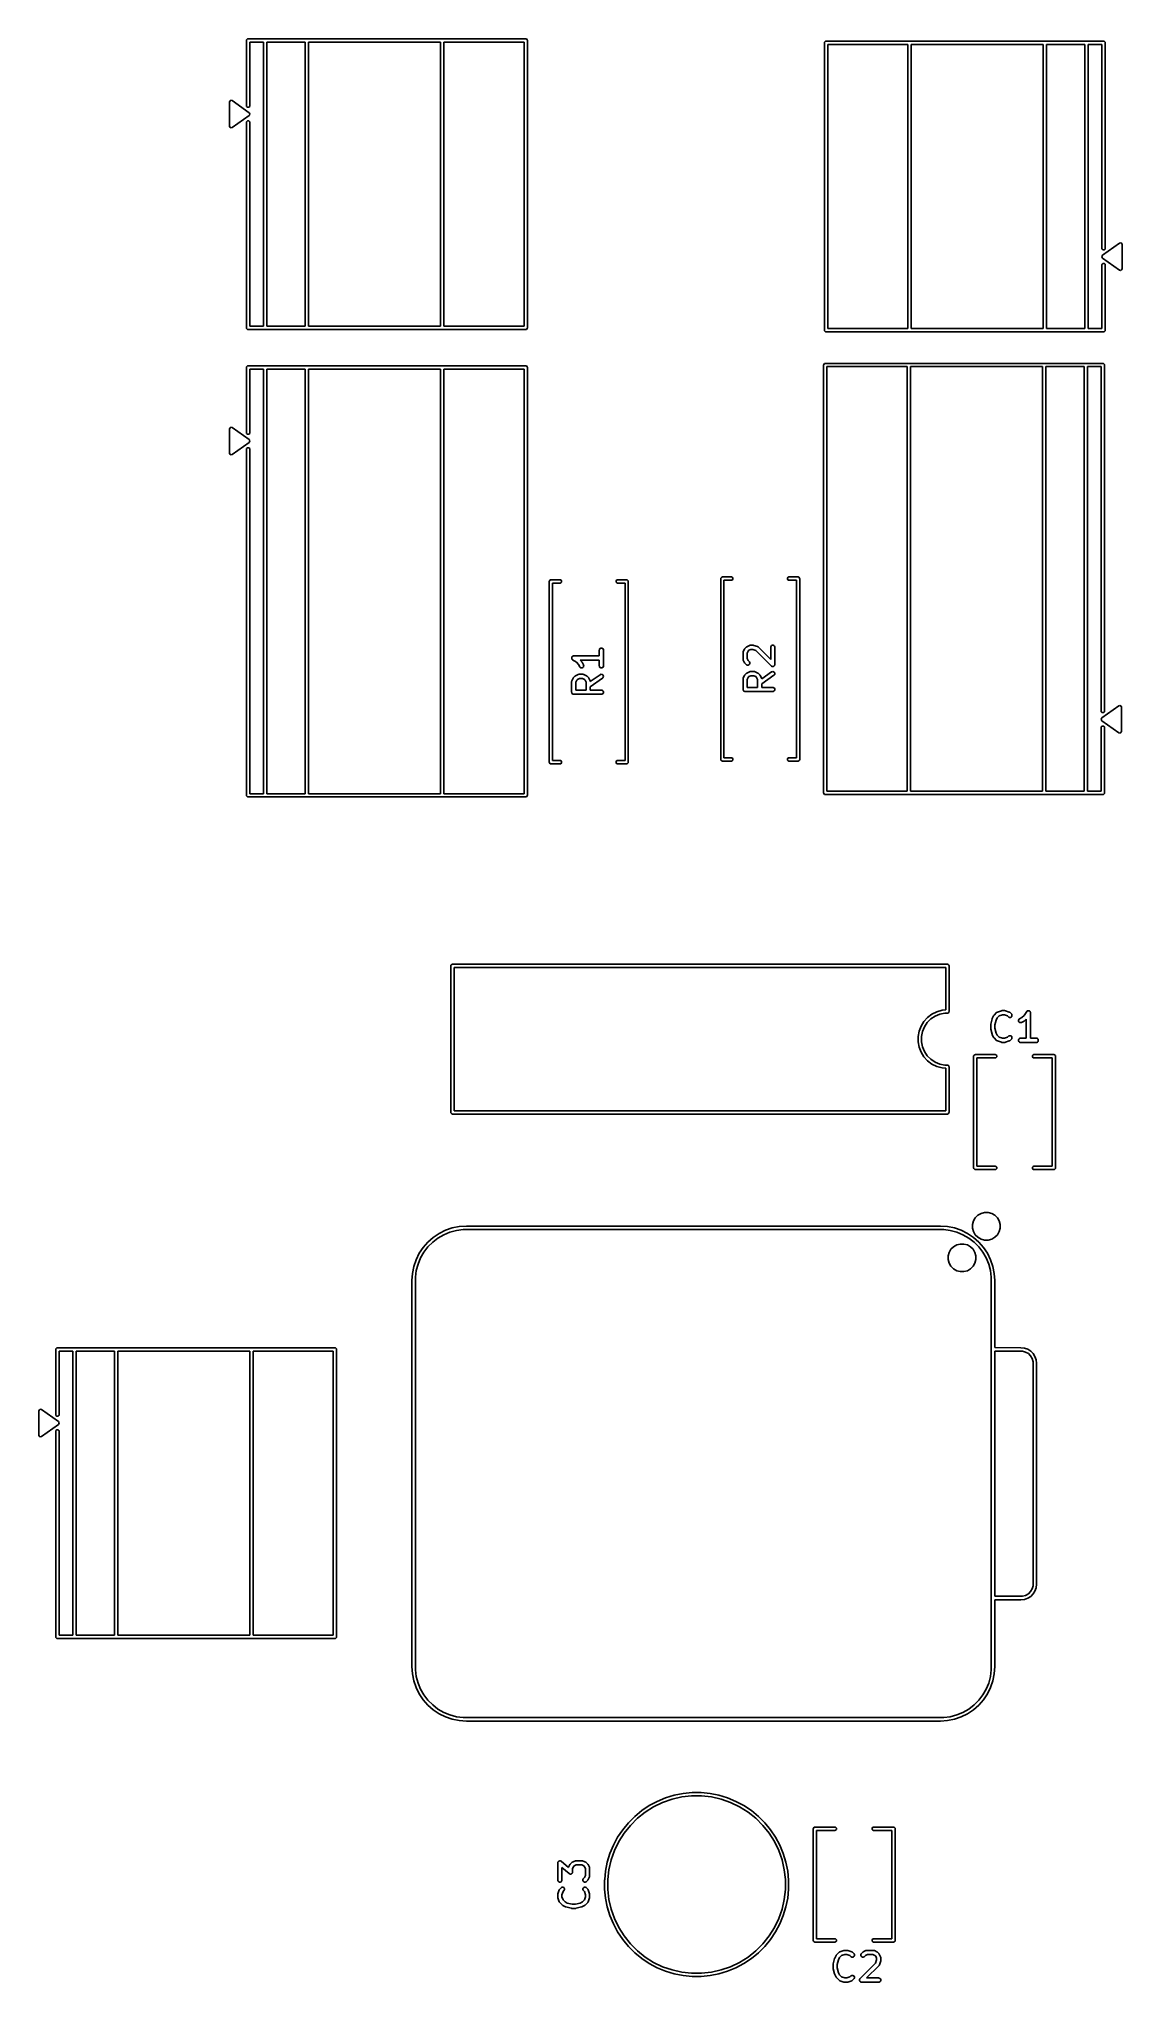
# Model space of a CAD drawing. Header units: millimetres. Extents: x 69 to 108.1, y -103.8 to -33.5.
import ezdxf

# ---------------------------------------------------------------- set-up
doc = ezdxf.new("R2010")
doc.units = ezdxf.units.MM
doc.layers.add('BLACK', color=7, linetype='CONTINUOUS')

msp = doc.modelspace()

# ---------------------------------------------------------------- linework, layer by layer
at = {"layer": 'BLACK', "linetype": 'CONTINUOUS'}
for p, q in [((76.47, -33.59), (76.474567, -33.567039)), ((76.47, -35.95), (76.47, -33.59)), ((76.474567, -33.567039), (76.507039, -33.534567)), ((76.507039, -33.534567), (76.53, -33.53)), ((76.53, -33.53), (86.57, -33.53)), ((77.09, -33.65), (76.59, -33.65)), ((76.59, -33.65), (76.59, -35.95)), ((77.09, -43.93), (77.09, -33.65)), ((77.21, -33.65), (77.21, -43.93)), ((78.59, -33.65), (77.21, -33.65)), ((78.59, -43.93), (78.59, -33.65)), ((78.71, -33.65), (78.71, -43.93)), ((83.49, -33.65), (78.71, -33.65)), ((83.49, -43.93), (83.49, -33.65)), ((83.61, -33.65), (83.61, -43.93)), ((86.51, -33.65), (83.61, -33.65)), ((86.51, -43.93), (86.51, -33.65)), ((86.57, -33.53), (86.592961, -33.534567)), ((86.592961, -33.534567), (86.625433, -33.567039)), ((86.625433, -33.567039), (86.63, -33.59)), ((86.63, -33.59), (86.63, -43.99)), ((97.37, -33.67), (97.374567, -33.647039)), ((97.37, -44.07), (97.37, -33.67)), ((97.374567, -33.647039), (97.407039, -33.614567)), ((97.407039, -33.614567), (97.43, -33.61)), ((97.43, -33.61), (107.47, -33.61)), ((97.49, -33.73), (97.49, -44.01)), ((100.39, -33.73), (97.49, -33.73)), ((100.39, -44.01), (100.39, -33.73)), ((100.51, -33.73), (100.51, -44.01)), ((105.29, -33.73), (100.51, -33.73)), ((105.29, -44.01), (105.29, -33.73)), ((105.41, -33.73), (105.41, -44.01)), ((106.79, -33.73), (105.41, -33.73)), ((106.79, -44.01), (106.79, -33.73)), ((107.41, -33.73), (106.91, -33.73)), ((106.91, -33.73), (106.91, -44.01)), ((107.41, -41.11), (107.41, -33.73)), ((107.47, -33.61), (107.492961, -33.614567)), ((107.492961, -33.614567), (107.525433, -33.647039)), ((107.525433, -33.647039), (107.53, -33.67)), ((107.53, -33.67), (107.53, -41.11)), ((75.86, -35.81), (75.877574, -35.767574)), ((75.86, -36.69), (75.86, -35.81)), ((75.877574, -35.767574), (75.92, -35.75)), ((75.92, -35.75), (75.9551, -35.761338)), ((75.9551, -35.761338), (76.5651, -36.201338)), ((76.5651, -36.298662), (75.9551, -36.738662)), ((76.474567, -35.972961), (76.47, -35.95)), ((76.47, -36.55), (76.474567, -36.527039)), ((76.47, -43.99), (76.47, -36.55)), ((76.507039, -36.005433), (76.474567, -35.972961)), ((76.474567, -36.527039), (76.507039, -36.494567)), ((76.552961, -36.005433), (76.507039, -36.005433)), ((76.507039, -36.494567), (76.552961, -36.494567)), ((76.585433, -35.972961), (76.552961, -36.005433)), ((76.552961, -36.494567), (76.585433, -36.527039)), ((76.5651, -36.201338), (76.589229, -36.240411)), ((76.578662, -36.2851), (76.5651, -36.298662)), ((76.589229, -36.240411), (76.578662, -36.2851)), ((76.59, -35.95), (76.585433, -35.972961)), ((76.585433, -36.527039), (76.59, -36.55)), ((76.59, -36.55), (76.59, -43.93)), ((75.871338, -36.7251), (75.86, -36.69)), ((75.910411, -36.749229), (75.871338, -36.7251)), ((75.9551, -36.738662), (75.910411, -36.749229)), ((107.414567, -41.132961), (107.41, -41.11)), ((107.410771, -41.419589), (107.421338, -41.3749)), ((107.4349, -41.458662), (107.410771, -41.419589)), ((107.447039, -41.165433), (107.414567, -41.132961)), ((107.421338, -41.3749), (107.4349, -41.361338)), ((107.4349, -41.361338), (108.0449, -40.921338)), ((108.0449, -41.898662), (107.4349, -41.458662)), ((107.492961, -41.165433), (107.447039, -41.165433)), ((107.525433, -41.132961), (107.492961, -41.165433)), ((107.53, -41.11), (107.525433, -41.132961)), ((108.0449, -40.921338), (108.089589, -40.910771)), ((108.089589, -40.910771), (108.128662, -40.9349)), ((108.128662, -40.9349), (108.14, -40.97)), ((108.14, -40.97), (108.14, -41.85)), ((107.41, -41.71), (107.414567, -41.687039)), ((107.41, -44.01), (107.41, -41.71)), ((107.414567, -41.687039), (107.447039, -41.654567)), ((107.447039, -41.654567), (107.492961, -41.654567)), ((107.492961, -41.654567), (107.525433, -41.687039)), ((107.525433, -41.687039), (107.53, -41.71)), ((107.53, -41.71), (107.53, -44.07)), ((108.08, -41.91), (108.0449, -41.898662)), ((108.122426, -41.892426), (108.08, -41.91)), ((108.14, -41.85), (108.122426, -41.892426)), ((76.474567, -44.012961), (76.47, -43.99)), ((76.507039, -44.045433), (76.474567, -44.012961)), ((76.53, -44.05), (76.507039, -44.045433)), ((86.57, -44.05), (76.53, -44.05)), ((76.59, -43.93), (77.09, -43.93)), ((77.21, -43.93), (78.59, -43.93)), ((78.71, -43.93), (83.49, -43.93)), ((83.61, -43.93), (86.51, -43.93)), ((86.592961, -44.045433), (86.57, -44.05)), ((86.625433, -44.012961), (86.592961, -44.045433)), ((86.63, -43.99), (86.625433, -44.012961)), ((97.374567, -44.092961), (97.37, -44.07)), ((97.407039, -44.125433), (97.374567, -44.092961)), ((97.43, -44.13), (97.407039, -44.125433)), ((107.47, -44.13), (97.43, -44.13)), ((97.49, -44.01), (100.39, -44.01)), ((100.51, -44.01), (105.29, -44.01)), ((105.41, -44.01), (106.79, -44.01)), ((106.91, -44.01), (107.41, -44.01)), ((107.492961, -44.125433), (107.47, -44.13)), ((107.525433, -44.092961), (107.492961, -44.125433)), ((107.53, -44.07), (107.525433, -44.092961)), ((76.47, -45.42), (76.474567, -45.397039)), ((76.47, -47.78), (76.47, -45.42)), ((76.474567, -45.397039), (76.507039, -45.364567)), ((76.507039, -45.364567), (76.53, -45.36)), ((76.53, -45.36), (86.57, -45.36)), ((77.09, -45.48), (76.59, -45.48)), ((76.59, -45.48), (76.59, -47.78)), ((77.09, -60.84), (77.09, -45.48)), ((77.21, -45.48), (77.21, -60.84)), ((78.59, -45.48), (77.21, -45.48)), ((78.59, -60.84), (78.59, -45.48)), ((78.71, -45.48), (78.71, -60.84)), ((83.49, -45.48), (78.71, -45.48)), ((83.49, -60.84), (83.49, -45.48)), ((83.61, -45.48), (83.61, -60.84)), ((86.51, -45.48), (83.61, -45.48)), ((86.51, -60.84), (86.51, -45.48)), ((86.57, -45.36), (86.592961, -45.364567)), ((86.592961, -45.364567), (86.625433, -45.397039)), ((86.625433, -45.397039), (86.63, -45.42)), ((86.63, -45.42), (86.63, -60.9)), ((97.3425, -45.33), (97.347067, -45.307039)), ((97.3425, -60.81), (97.3425, -45.33)), ((97.347067, -45.307039), (97.379539, -45.274567)), ((97.379539, -45.274567), (97.4025, -45.27)), ((97.4025, -45.27), (107.4425, -45.27)), ((97.4625, -45.39), (97.4625, -60.75)), ((100.3625, -45.39), (97.4625, -45.39)), ((100.3625, -60.75), (100.3625, -45.39)), ((100.4825, -45.39), (100.4825, -60.75)), ((105.2625, -45.39), (100.4825, -45.39)), ((105.2625, -60.75), (105.2625, -45.39)), ((105.3825, -45.39), (105.3825, -60.75)), ((106.7625, -45.39), (105.3825, -45.39)), ((106.7625, -60.75), (106.7625, -45.39)), ((107.3825, -45.39), (106.8825, -45.39)), ((106.8825, -45.39), (106.8825, -60.75)), ((107.3825, -57.85), (107.3825, -45.39)), ((107.4425, -45.27), (107.465461, -45.274567)), ((107.465461, -45.274567), (107.497933, -45.307039)), ((107.497933, -45.307039), (107.5025, -45.33)), ((107.5025, -45.33), (107.5025, -57.85)), ((75.86, -47.64), (75.877574, -47.597574)), ((75.86, -48.52), (75.86, -47.64)), ((75.877574, -47.597574), (75.92, -47.58)), ((75.92, -47.58), (75.9551, -47.591338)), ((75.9551, -47.591338), (76.5651, -48.031338)), ((76.474567, -47.802961), (76.47, -47.78)), ((76.507039, -47.835433), (76.474567, -47.802961)), ((76.585433, -47.802961), (76.552961, -47.835433)), ((76.59, -47.78), (76.585433, -47.802961)), ((76.5651, -48.128662), (75.9551, -48.568662)), ((76.47, -48.38), (76.474567, -48.357039)), ((76.47, -60.9), (76.47, -48.38)), ((76.474567, -48.357039), (76.507039, -48.324567)), ((76.552961, -47.835433), (76.507039, -47.835433)), ((76.507039, -48.324567), (76.552961, -48.324567)), ((76.552961, -48.324567), (76.585433, -48.357039)), ((76.5651, -48.031338), (76.589229, -48.070411)), ((76.578662, -48.1151), (76.5651, -48.128662)), ((76.589229, -48.070411), (76.578662, -48.1151)), ((76.585433, -48.357039), (76.59, -48.38)), ((76.59, -48.38), (76.59, -60.84)), ((75.871338, -48.5551), (75.86, -48.52)), ((75.910411, -48.579229), (75.871338, -48.5551)), ((75.9551, -48.568662), (75.910411, -48.579229)), ((87.42, -53.16), (87.424567, -53.137039)), ((87.42, -59.7), (87.42, -53.16)), ((87.424567, -53.137039), (87.457039, -53.104567)), ((87.457039, -53.104567), (87.48, -53.1)), ((87.48, -53.1), (87.81, -53.1)), ((87.81, -53.22), (87.54, -53.22)), ((87.54, -53.22), (87.54, -59.64)), ((87.81, -53.1), (87.832961, -53.104567)), ((87.832961, -53.215433), (87.81, -53.22)), ((87.832961, -53.104567), (87.865433, -53.137039)), ((87.865433, -53.182961), (87.832961, -53.215433)), ((87.865433, -53.137039), (87.865433, -53.182961)), ((89.834567, -53.137039), (89.867039, -53.104567)), ((89.834567, -53.182961), (89.834567, -53.137039)), ((89.867039, -53.215433), (89.834567, -53.182961)), ((89.867039, -53.104567), (89.89, -53.1)), ((89.89, -53.22), (89.867039, -53.215433)), ((89.89, -53.1), (90.22, -53.1)), ((90.16, -53.22), (89.89, -53.22)), ((90.16, -59.64), (90.16, -53.22)), ((90.22, -53.1), (90.242961, -53.104567)), ((90.242961, -53.104567), (90.275433, -53.137039)), ((90.275433, -53.137039), (90.28, -53.16)), ((90.28, -53.16), (90.28, -59.7)), ((93.62, -53.06), (93.624567, -53.037039)), ((93.62, -59.6), (93.62, -53.06)), ((93.624567, -53.037039), (93.657039, -53.004567)), ((93.657039, -53.004567), (93.68, -53)), ((93.68, -53), (94.01, -53)), ((94.01, -53.12), (93.74, -53.12)), ((93.74, -53.12), (93.74, -59.54)), ((94.01, -53), (94.032961, -53.004567)), ((94.032961, -53.115433), (94.01, -53.12)), ((94.032961, -53.004567), (94.065433, -53.037039)), ((94.065433, -53.082961), (94.032961, -53.115433)), ((94.065433, -53.037039), (94.065433, -53.082961)), ((96.034567, -53.037039), (96.067039, -53.004567)), ((96.034567, -53.082961), (96.034567, -53.037039)), ((96.067039, -53.115433), (96.034567, -53.082961)), ((96.067039, -53.004567), (96.09, -53)), ((96.09, -53.12), (96.067039, -53.115433)), ((96.09, -53), (96.42, -53)), ((96.36, -53.12), (96.09, -53.12)), ((96.36, -59.54), (96.36, -53.12)), ((96.42, -53), (96.442961, -53.004567)), ((96.442961, -53.004567), (96.475433, -53.037039)), ((96.475433, -53.037039), (96.48, -53.06)), ((96.48, -53.06), (96.48, -59.6)), ((94.499405, -55.58649), (94.547024, -55.538871)), ((94.547024, -55.538871), (94.552773, -55.534152)), ((94.552773, -55.534152), (94.554073, -55.532654)), ((94.554073, -55.532654), (94.556332, -55.531232)), ((94.556332, -55.531232), (94.558389, -55.529544)), ((94.558389, -55.529544), (94.560216, -55.528786)), ((94.560216, -55.528786), (94.566516, -55.524822)), ((94.566516, -55.524822), (94.661754, -55.477203)), ((94.661754, -55.477203), (94.675485, -55.471948)), ((94.675485, -55.471948), (94.678174, -55.471756)), ((94.678174, -55.471756), (94.680663, -55.470726)), ((94.680663, -55.470726), (94.695295, -55.469285)), ((94.695295, -55.469285), (94.790533, -55.469285)), ((94.790533, -55.469285), (94.797938, -55.470014)), ((94.797938, -55.470014), (94.799913, -55.469874)), ((94.799913, -55.469874), (94.80251, -55.470464)), ((94.80251, -55.470464), (94.805165, -55.470726)), ((94.805165, -55.470726), (94.806996, -55.471484)), ((94.806996, -55.471484), (94.81425, -55.473134)), ((94.81425, -55.473134), (94.957107, -55.520753)), ((94.957107, -55.520753), (94.970532, -55.526747)), ((94.970532, -55.526747), (94.972567, -55.528512)), ((94.972567, -55.528512), (94.975058, -55.529544)), ((94.975058, -55.529544), (94.986423, -55.538871)), ((94.986423, -55.538871), (95.429819, -55.982266)), ((95.429819, -55.544285), (95.43126, -55.529653)), ((95.429819, -55.982266), (95.429819, -55.544285)), ((95.43126, -55.529653), (95.442459, -55.502617)), ((95.442459, -55.502617), (95.463151, -55.481925)), ((95.463151, -55.481925), (95.490187, -55.470726)), ((95.490187, -55.470726), (95.519451, -55.470726)), ((95.519451, -55.470726), (95.546487, -55.481925)), ((95.546487, -55.481925), (95.567179, -55.502617)), ((95.567179, -55.502617), (95.578378, -55.529653)), ((95.578378, -55.529653), (95.579819, -55.544285)), ((95.579819, -55.544285), (95.579819, -56.163332)), ((88.229819, -55.930078), (88.23126, -55.922793)), ((88.23126, -55.937282), (88.229819, -55.930078)), ((88.23126, -55.915367), (88.234072, -55.908578)), ((88.23126, -55.922793), (88.23126, -55.915367)), ((88.23126, -55.944631), (88.23126, -55.937282)), ((88.234101, -55.951491), (88.23126, -55.944631)), ((88.234072, -55.908578), (88.235498, -55.90137)), ((88.235558, -55.958772), (88.234101, -55.951491)), ((88.235498, -55.90137), (88.239617, -55.895191)), ((88.239646, -55.964877), (88.235558, -55.958772)), ((88.239617, -55.895191), (88.242459, -55.888331)), ((88.242459, -55.971667), (88.239646, -55.964877)), ((88.242459, -55.888331), (88.247654, -55.883135)), ((88.247709, -55.976917), (88.242459, -55.971667)), ((88.247654, -55.883135), (88.251731, -55.877021)), ((88.251841, -55.983087), (88.247709, -55.976917)), ((88.251731, -55.877021), (88.2579, -55.872889)), ((88.263099, -55.992307), (88.251841, -55.983087)), ((88.2579, -55.872889), (88.263151, -55.867639)), ((88.263151, -55.992359), (88.263099, -55.992307)), ((88.263151, -55.867639), (88.26994, -55.864826)), ((88.263173, -55.992368), (88.263151, -55.992359)), ((88.263216, -55.992403), (88.263173, -55.992368)), ((88.399894, -56.083521), (88.263216, -55.992403)), ((88.26994, -55.864826), (88.276046, -55.860738)), ((88.276046, -55.860738), (88.283326, -55.859281)), ((88.283326, -55.859281), (88.290187, -55.85644)), ((88.290187, -55.85644), (88.304663, -55.855014)), ((88.304663, -55.855014), (88.30474, -55.854999)), ((88.30474, -55.854999), (88.304766, -55.855004)), ((88.304766, -55.855004), (88.304819, -55.854999)), ((88.304819, -55.854999), (89.229819, -55.854999)), ((88.481275, -56.164902), (88.399894, -56.083521)), ((88.523451, -56.249254), (88.481275, -56.164902)), ((89.229819, -56.004999), (88.533504, -56.004999)), ((88.533504, -56.004999), (88.595947, -56.067442)), ((88.595947, -56.067442), (88.600667, -56.073192)), ((88.600667, -56.073192), (88.602164, -56.074491)), ((88.602164, -56.074491), (88.603583, -56.076745)), ((88.603583, -56.076745), (88.605275, -56.078807)), ((88.605275, -56.078807), (88.606033, -56.080639)), ((88.606033, -56.080639), (88.609996, -56.086934)), ((88.609996, -56.086934), (88.657615, -56.182172)), ((88.664944, -56.225093), (88.65569, -56.252855)), ((88.657615, -56.182172), (88.66287, -56.195903)), ((88.66287, -56.195903), (88.664944, -56.225093)), ((89.229819, -55.644285), (89.23126, -55.629653)), ((89.229819, -55.854999), (89.229819, -55.644285)), ((89.229819, -56.215713), (89.229819, -56.004999)), ((89.23126, -56.230345), (89.229819, -56.215713)), ((89.23126, -55.629653), (89.242459, -55.602617)), ((89.242459, -56.257381), (89.23126, -56.230345)), ((89.242459, -55.602617), (89.263151, -55.581925)), ((89.263151, -55.581925), (89.290187, -55.570726)), ((89.290187, -55.570726), (89.319451, -55.570726)), ((89.319451, -55.570726), (89.346487, -55.581925)), ((89.346487, -55.581925), (89.367179, -55.602617)), ((89.367179, -55.602617), (89.378378, -55.629653)), ((89.378378, -56.230345), (89.367179, -56.257381)), ((89.378378, -55.629653), (89.379819, -55.644285)), ((89.379819, -56.215713), (89.378378, -56.230345)), ((89.379819, -55.644285), (89.379819, -56.215713)), ((94.429819, -55.734761), (94.43126, -55.720129)), ((94.429819, -55.972856), (94.429819, -55.734761)), ((94.43126, -55.987488), (94.429819, -55.972856)), ((94.43126, -55.720129), (94.432291, -55.717639)), ((94.432291, -55.989977), (94.43126, -55.987488)), ((94.432291, -55.717639), (94.432482, -55.714952)), ((94.432482, -55.992665), (94.432291, -55.989977)), ((94.432482, -55.714952), (94.437737, -55.70122)), ((94.437737, -56.006397), (94.432482, -55.992665)), ((94.437737, -55.70122), (94.485356, -55.605982)), ((94.485356, -56.101635), (94.437737, -56.006397)), ((94.485356, -55.605982), (94.48932, -55.599682)), ((94.48932, -56.107934), (94.485356, -56.101635)), ((94.48932, -55.599682), (94.490078, -55.597855)), ((94.490078, -56.109762), (94.48932, -56.107934)), ((94.490078, -55.597855), (94.491766, -55.595798)), ((94.491766, -56.111818), (94.490078, -56.109762)), ((94.491766, -55.595798), (94.493188, -55.593539)), ((94.493188, -56.114078), (94.491766, -56.111818)), ((94.493188, -55.593539), (94.494686, -55.592239)), ((94.494686, -56.115377), (94.493188, -56.114078)), ((94.494686, -55.592239), (94.499405, -55.58649)), ((94.499405, -56.121127), (94.494686, -56.115377)), ((94.547024, -56.168746), (94.499405, -56.121127)), ((94.558389, -56.178073), (94.547024, -56.168746)), ((94.585425, -56.189272), (94.558389, -56.178073)), ((94.614077, -55.68395), (94.579819, -55.752466)), ((94.579819, -55.752466), (94.579819, -55.955151)), ((94.579819, -55.955151), (94.614077, -56.023667)), ((94.614688, -56.189272), (94.585425, -56.189272)), ((94.644484, -55.653543), (94.614077, -55.68395)), ((94.614077, -56.023667), (94.65309, -56.06268)), ((94.641724, -56.178073), (94.614688, -56.189272)), ((94.662417, -56.15738), (94.641724, -56.178073)), ((94.713, -55.619285), (94.644484, -55.653543)), ((94.65309, -56.06268), (94.662417, -56.074045)), ((94.662417, -56.074045), (94.673616, -56.101081)), ((94.673616, -56.130344), (94.662417, -56.15738)), ((94.673616, -56.101081), (94.673616, -56.130344)), ((94.778363, -55.619285), (94.713, -55.619285)), ((94.892876, -55.657456), (94.778363, -55.619285)), ((95.451786, -56.216365), (94.892876, -55.657456)), ((95.463151, -56.225693), (95.451786, -56.216365)), ((95.482268, -56.233611), (95.463151, -56.225693)), ((95.490187, -56.236891), (95.482268, -56.233611)), ((95.490188, -56.236891), (95.490187, -56.236891)), ((95.519451, -56.236891), (95.490188, -56.236891)), ((95.546487, -56.225692), (95.519451, -56.236891)), ((95.56718, -56.205), (95.546487, -56.225692)), ((95.575098, -56.185882), (95.56718, -56.205)), ((95.578378, -56.177964), (95.575098, -56.185882)), ((95.579819, -56.163332), (95.578378, -56.177964)), ((88.229819, -56.787142), (88.23126, -56.77251)), ((88.229819, -57.168094), (88.229819, -56.787142)), ((88.23126, -56.77251), (88.232291, -56.77002)), ((88.232291, -56.77002), (88.232482, -56.767333)), ((88.232482, -56.767333), (88.237737, -56.753601)), ((88.237737, -56.753601), (88.285356, -56.658363)), ((88.285356, -56.658363), (88.28932, -56.652063)), ((88.28932, -56.652063), (88.290078, -56.650236)), ((88.290078, -56.650236), (88.291766, -56.648179)), ((88.291766, -56.648179), (88.293188, -56.64592)), ((88.293188, -56.64592), (88.294686, -56.64462)), ((88.294686, -56.64462), (88.299405, -56.638871)), ((88.299405, -56.638871), (88.347024, -56.591252)), ((88.347024, -56.591252), (88.352773, -56.586533)), ((88.352773, -56.586533), (88.354073, -56.585035)), ((88.354073, -56.585035), (88.356332, -56.583613)), ((88.356332, -56.583613), (88.358389, -56.581925)), ((88.358389, -56.581925), (88.360216, -56.581167)), ((88.360216, -56.581167), (88.366516, -56.577203)), ((88.366516, -56.577203), (88.461754, -56.529584)), ((88.414077, -56.736331), (88.379819, -56.804847)), ((88.379819, -56.804847), (88.379819, -57.093094)), ((88.444484, -56.705924), (88.414077, -56.736331)), ((88.513, -56.671666), (88.444484, -56.705924)), ((88.461754, -56.529584), (88.475485, -56.524329)), ((88.475485, -56.524329), (88.478174, -56.524137)), ((88.478174, -56.524137), (88.480663, -56.523107)), ((88.480663, -56.523107), (88.495295, -56.521666)), ((88.495295, -56.521666), (88.638152, -56.521666)), ((88.620447, -56.671666), (88.513, -56.671666)), ((88.531283, -56.261697), (88.523451, -56.249254)), ((88.553391, -56.28087), (88.531283, -56.261697)), ((88.581152, -56.290124), (88.553391, -56.28087)), ((88.610342, -56.28805), (88.581152, -56.290124)), ((88.636517, -56.274962), (88.610342, -56.28805)), ((88.688963, -56.705924), (88.620447, -56.671666)), ((88.65569, -56.252855), (88.636517, -56.274962)), ((88.638152, -56.521666), (88.652784, -56.523107)), ((88.652784, -56.523107), (88.655273, -56.524138)), ((88.655273, -56.524138), (88.657961, -56.524329)), ((88.657961, -56.524329), (88.671693, -56.529584)), ((88.671693, -56.529584), (88.766931, -56.577203)), ((88.71937, -56.736331), (88.688963, -56.705924)), ((88.753628, -56.804847), (88.71937, -56.736331)), ((88.753628, -57.093094), (88.753628, -56.804847)), ((88.766931, -56.577203), (88.77323, -56.581167)), ((88.77323, -56.581167), (88.775058, -56.581925)), ((88.775058, -56.581925), (88.777114, -56.583613)), ((88.777114, -56.583613), (88.779374, -56.585035)), ((88.779374, -56.585035), (88.780673, -56.586533)), ((88.780673, -56.586533), (88.786423, -56.591252)), ((88.786423, -56.591252), (88.834042, -56.638871)), ((88.834042, -56.638871), (88.83876, -56.64462)), ((88.83876, -56.64462), (88.840259, -56.64592)), ((88.840259, -56.64592), (88.84168, -56.648179)), ((88.84168, -56.648179), (88.843369, -56.650236)), ((88.843369, -56.650236), (88.844126, -56.652063)), ((88.844126, -56.652063), (88.848091, -56.658363)), ((88.848091, -56.658363), (88.89571, -56.753601)), ((88.89571, -56.753601), (88.900965, -56.767332)), ((88.900965, -56.767332), (88.901156, -56.770021)), ((88.901156, -56.770021), (88.902187, -56.77251)), ((88.902187, -56.77251), (88.903518, -56.786026)), ((88.903518, -56.786026), (89.26181, -56.535223)), ((89.347829, -56.658108), (88.903628, -56.969048)), ((89.263151, -56.278073), (89.242459, -56.257381)), ((89.26181, -56.535223), (89.274623, -56.528013)), ((89.290187, -56.289272), (89.263151, -56.278073)), ((89.274623, -56.528013), (89.303194, -56.521684)), ((89.319451, -56.289272), (89.290187, -56.289272)), ((89.303194, -56.521684), (89.332012, -56.526769)), ((89.346487, -56.278073), (89.319451, -56.289272)), ((89.332012, -56.526769), (89.35669, -56.542496)), ((89.367179, -56.257381), (89.346487, -56.278073)), ((89.358989, -56.648537), (89.347829, -56.658108)), ((89.35669, -56.542496), (89.373472, -56.56647)), ((89.374716, -56.623858), (89.358989, -56.648537)), ((89.373472, -56.56647), (89.379802, -56.595041)), ((89.379802, -56.595041), (89.374716, -56.623858)), ((94.429819, -56.687142), (94.43126, -56.67251)), ((94.429819, -57.068094), (94.429819, -56.687142)), ((94.43126, -56.67251), (94.432291, -56.67002)), ((94.432291, -56.67002), (94.432482, -56.667333)), ((94.432482, -56.667333), (94.437737, -56.653601)), ((94.437737, -56.653601), (94.485356, -56.558363)), ((94.485356, -56.558363), (94.48932, -56.552063)), ((94.48932, -56.552063), (94.490078, -56.550236)), ((94.490078, -56.550236), (94.491766, -56.548179)), ((94.491766, -56.548179), (94.493188, -56.54592)), ((94.493188, -56.54592), (94.494686, -56.54462)), ((94.494686, -56.54462), (94.499405, -56.538871)), ((94.499405, -56.538871), (94.547024, -56.491252)), ((94.547024, -56.491252), (94.552773, -56.486533)), ((94.552773, -56.486533), (94.554073, -56.485035)), ((94.554073, -56.485035), (94.556332, -56.483613)), ((94.556332, -56.483613), (94.558389, -56.481925)), ((94.558389, -56.481925), (94.560216, -56.481167)), ((94.560216, -56.481167), (94.566516, -56.477203)), ((94.566516, -56.477203), (94.661754, -56.429584)), ((94.614077, -56.636331), (94.579819, -56.704847)), ((94.579819, -56.704847), (94.579819, -56.993094)), ((94.644484, -56.605924), (94.614077, -56.636331)), ((94.713, -56.571666), (94.644484, -56.605924)), ((94.661754, -56.429584), (94.675485, -56.424329)), ((94.675485, -56.424329), (94.678174, -56.424137)), ((94.678174, -56.424137), (94.680663, -56.423107)), ((94.680663, -56.423107), (94.695295, -56.421666)), ((94.695295, -56.421666), (94.838152, -56.421666)), ((94.820447, -56.571666), (94.713, -56.571666)), ((94.888963, -56.605924), (94.820447, -56.571666)), ((94.838152, -56.421666), (94.852784, -56.423107)), ((94.852784, -56.423107), (94.855273, -56.424138)), ((94.855273, -56.424138), (94.857961, -56.424329)), ((94.857961, -56.424329), (94.871693, -56.429584)), ((94.871693, -56.429584), (94.966931, -56.477203)), ((94.91937, -56.636331), (94.888963, -56.605924)), ((94.953628, -56.704847), (94.91937, -56.636331)), ((94.953628, -56.993094), (94.953628, -56.704847)), ((94.966931, -56.477203), (94.97323, -56.481167)), ((94.97323, -56.481167), (94.975058, -56.481925)), ((94.975058, -56.481925), (94.977114, -56.483613)), ((94.977114, -56.483613), (94.979374, -56.485035)), ((94.979374, -56.485035), (94.980673, -56.486533)), ((94.980673, -56.486533), (94.986423, -56.491252)), ((94.986423, -56.491252), (95.034042, -56.538871)), ((95.034042, -56.538871), (95.03876, -56.54462)), ((95.03876, -56.54462), (95.040259, -56.54592)), ((95.040259, -56.54592), (95.04168, -56.548179)), ((95.04168, -56.548179), (95.043369, -56.550236)), ((95.043369, -56.550236), (95.044126, -56.552063)), ((95.044126, -56.552063), (95.048091, -56.558363)), ((95.048091, -56.558363), (95.09571, -56.653601)), ((95.09571, -56.653601), (95.100965, -56.667332)), ((95.100965, -56.667332), (95.101156, -56.670021)), ((95.101156, -56.670021), (95.102187, -56.67251)), ((95.102187, -56.67251), (95.103518, -56.686026)), ((95.103518, -56.686026), (95.46181, -56.435223)), ((95.547829, -56.558108), (95.103628, -56.869048)), ((95.103628, -56.869048), (95.103628, -56.993094)), ((95.46181, -56.435223), (95.474623, -56.428013)), ((95.474623, -56.428013), (95.503194, -56.421684)), ((95.503194, -56.421684), (95.532012, -56.426769)), ((95.532012, -56.426769), (95.55669, -56.442496)), ((95.558989, -56.548537), (95.547829, -56.558108)), ((95.55669, -56.442496), (95.573472, -56.46647)), ((95.574716, -56.523858), (95.558989, -56.548537)), ((95.573472, -56.46647), (95.579802, -56.495041)), ((95.579802, -56.495041), (95.574716, -56.523858)), ((88.23126, -57.182726), (88.229819, -57.168094)), ((88.242459, -57.209762), (88.23126, -57.182726)), ((88.263151, -57.230454), (88.242459, -57.209762)), ((88.290187, -57.241653), (88.263151, -57.230454)), ((88.304819, -57.243094), (88.290187, -57.241653)), ((89.304819, -57.243094), (88.304819, -57.243094)), ((88.379819, -57.093094), (88.753628, -57.093094)), ((88.903628, -56.969048), (88.903628, -57.093094)), ((88.903628, -57.093094), (89.304819, -57.093094)), ((89.304819, -57.093094), (89.319451, -57.094535)), ((89.319451, -57.241653), (89.304819, -57.243094)), ((89.319451, -57.094535), (89.346487, -57.105734)), ((89.346487, -57.230454), (89.319451, -57.241653)), ((89.346487, -57.105734), (89.367179, -57.126426)), ((89.367179, -57.209762), (89.346487, -57.230454)), ((89.367179, -57.126426), (89.378378, -57.153462)), ((89.378378, -57.182726), (89.367179, -57.209762)), ((89.378378, -57.153462), (89.378378, -57.182726)), ((94.43126, -57.082726), (94.429819, -57.068094)), ((94.442459, -57.109762), (94.43126, -57.082726)), ((94.463151, -57.130454), (94.442459, -57.109762)), ((94.490187, -57.141653), (94.463151, -57.130454)), ((94.504819, -57.143094), (94.490187, -57.141653)), ((95.504819, -57.143094), (94.504819, -57.143094)), ((94.579819, -56.993094), (94.953628, -56.993094)), ((95.103628, -56.993094), (95.504819, -56.993094)), ((95.504819, -56.993094), (95.519451, -56.994535)), ((95.519451, -57.141653), (95.504819, -57.143094)), ((95.519451, -56.994535), (95.546487, -57.005734)), ((95.546487, -57.130454), (95.519451, -57.141653)), ((95.546487, -57.005734), (95.567179, -57.026426)), ((95.567179, -57.109762), (95.546487, -57.130454)), ((95.567179, -57.026426), (95.578378, -57.053462)), ((95.578378, -57.082726), (95.567179, -57.109762)), ((95.578378, -57.053462), (95.578378, -57.082726)), ((108.0174, -57.661338), (108.062089, -57.650771)), ((108.062089, -57.650771), (108.101162, -57.6749)), ((107.387067, -57.872961), (107.3825, -57.85)), ((107.383271, -58.159589), (107.393838, -58.1149)), ((107.4074, -58.198662), (107.383271, -58.159589)), ((107.419539, -57.905433), (107.387067, -57.872961)), ((107.393838, -58.1149), (107.4074, -58.101338)), ((107.4074, -58.101338), (108.0174, -57.661338)), ((108.0174, -58.638662), (107.4074, -58.198662)), ((107.465461, -57.905433), (107.419539, -57.905433)), ((107.497933, -57.872961), (107.465461, -57.905433)), ((107.5025, -57.85), (107.497933, -57.872961)), ((108.101162, -57.6749), (108.1125, -57.71)), ((108.1125, -57.71), (108.1125, -58.59)), ((107.3825, -58.45), (107.387067, -58.427039)), ((107.3825, -60.75), (107.3825, -58.45)), ((107.387067, -58.427039), (107.419539, -58.394567)), ((107.419539, -58.394567), (107.465461, -58.394567)), ((107.465461, -58.394567), (107.497933, -58.427039)), ((107.497933, -58.427039), (107.5025, -58.45)), ((107.5025, -58.45), (107.5025, -60.81)), ((108.0525, -58.65), (108.0174, -58.638662)), ((108.094926, -58.632426), (108.0525, -58.65)), ((108.1125, -58.59), (108.094926, -58.632426)), ((87.424567, -59.722961), (87.42, -59.7)), ((87.457039, -59.755433), (87.424567, -59.722961)), ((87.48, -59.76), (87.457039, -59.755433)), ((87.81, -59.76), (87.48, -59.76)), ((87.54, -59.64), (87.81, -59.64)), ((87.81, -59.64), (87.832961, -59.644567)), ((87.832961, -59.755433), (87.81, -59.76)), ((87.832961, -59.644567), (87.865433, -59.677039)), ((87.865433, -59.722961), (87.832961, -59.755433)), ((87.865433, -59.677039), (87.865433, -59.722961)), ((89.834567, -59.677039), (89.867039, -59.644567)), ((89.834567, -59.722961), (89.834567, -59.677039)), ((89.867039, -59.755433), (89.834567, -59.722961)), ((89.867039, -59.644567), (89.89, -59.64)), ((89.89, -59.76), (89.867039, -59.755433)), ((89.89, -59.64), (90.16, -59.64)), ((90.22, -59.76), (89.89, -59.76)), ((90.242961, -59.755433), (90.22, -59.76)), ((90.275433, -59.722961), (90.242961, -59.755433)), ((90.28, -59.7), (90.275433, -59.722961)), ((93.624567, -59.622961), (93.62, -59.6)), ((93.657039, -59.655433), (93.624567, -59.622961)), ((93.68, -59.66), (93.657039, -59.655433)), ((94.01, -59.66), (93.68, -59.66)), ((93.74, -59.54), (94.01, -59.54)), ((94.01, -59.54), (94.032961, -59.544567)), ((94.032961, -59.655433), (94.01, -59.66)), ((94.032961, -59.544567), (94.065433, -59.577039)), ((94.065433, -59.622961), (94.032961, -59.655433)), ((94.065433, -59.577039), (94.065433, -59.622961)), ((96.034567, -59.577039), (96.067039, -59.544567)), ((96.034567, -59.622961), (96.034567, -59.577039)), ((96.067039, -59.655433), (96.034567, -59.622961)), ((96.067039, -59.544567), (96.09, -59.54)), ((96.09, -59.66), (96.067039, -59.655433)), ((96.09, -59.54), (96.36, -59.54)), ((96.42, -59.66), (96.09, -59.66)), ((96.442961, -59.655433), (96.42, -59.66)), ((96.475433, -59.622961), (96.442961, -59.655433)), ((96.48, -59.6), (96.475433, -59.622961)), ((76.474567, -60.922961), (76.47, -60.9)), ((76.507039, -60.955433), (76.474567, -60.922961)), ((76.53, -60.96), (76.507039, -60.955433)), ((86.57, -60.96), (76.53, -60.96)), ((76.59, -60.84), (77.09, -60.84)), ((77.21, -60.84), (78.59, -60.84)), ((78.71, -60.84), (83.49, -60.84)), ((83.61, -60.84), (86.51, -60.84)), ((86.592961, -60.955433), (86.57, -60.96)), ((86.625433, -60.922961), (86.592961, -60.955433)), ((86.63, -60.9), (86.625433, -60.922961)), ((97.347067, -60.832961), (97.3425, -60.81)), ((97.379539, -60.865433), (97.347067, -60.832961)), ((97.4025, -60.87), (97.379539, -60.865433)), ((107.4425, -60.87), (97.4025, -60.87)), ((97.4625, -60.75), (100.3625, -60.75)), ((100.4825, -60.75), (105.2625, -60.75)), ((105.3825, -60.75), (106.7625, -60.75)), ((106.8825, -60.75), (107.3825, -60.75)), ((107.465461, -60.865433), (107.4425, -60.87)), ((107.497933, -60.832961), (107.465461, -60.865433)), ((107.5025, -60.81), (107.497933, -60.832961)), ((83.86, -67.07), (83.864567, -67.047039)), ((83.86, -72.37), (83.86, -67.07)), ((83.864567, -67.047039), (83.897039, -67.014567)), ((83.897039, -67.014567), (83.92, -67.01)), ((83.92, -67.01), (101.82, -67.01)), ((83.98, -67.13), (83.98, -72.31)), ((101.76, -67.13), (83.98, -67.13)), ((101.76, -68.665559), (101.76, -67.13)), ((101.82, -67.01), (101.842961, -67.014567)), ((101.842961, -67.014567), (101.875433, -67.047039)), ((101.875433, -67.047039), (101.88, -67.07)), ((101.88, -67.07), (101.88, -68.72)), ((101.105883, -68.936651), (101.261982, -68.81877)), ((101.374743, -68.886983), (101.220785, -68.989855)), ((101.261982, -68.81877), (101.437084, -68.731579)), ((101.545812, -68.816124), (101.374743, -68.886983)), ((101.437084, -68.731579), (101.625226, -68.678049)), ((101.727418, -68.78), (101.545812, -68.816124)), ((101.625226, -68.678049), (101.76, -68.665559)), ((101.82, -68.78), (101.727418, -68.78)), ((101.834056, -68.775433), (101.82, -68.78)), ((101.842961, -68.775433), (101.834056, -68.775433)), ((101.847247, -68.771146), (101.842961, -68.775433)), ((101.855267, -68.768541), (101.847247, -68.771146)), ((101.86965, -68.748743), (101.855267, -68.768541)), ((101.875433, -68.742961), (101.86965, -68.748743)), ((101.876029, -68.739964), (101.875433, -68.742961)), ((101.877063, -68.738541), (101.876029, -68.739964)), ((101.88, -68.72), (101.877063, -68.734766)), ((101.877063, -68.734766), (101.877063, -68.738541)), ((103.444823, -68.969373), (103.492442, -68.874135)), ((103.492442, -68.874135), (103.496406, -68.867835)), ((103.496406, -68.867835), (103.497164, -68.866008)), ((103.497164, -68.866008), (103.498852, -68.863951)), ((103.498852, -68.863951), (103.500274, -68.861692)), ((103.500274, -68.861692), (103.501772, -68.860392)), ((103.501772, -68.860392), (103.506491, -68.854643)), ((103.506491, -68.854643), (103.601729, -68.759405)), ((103.601729, -68.759405), (103.613094, -68.750077)), ((103.613094, -68.750077), (103.615584, -68.749045)), ((103.615584, -68.749045), (103.617619, -68.747281)), ((103.617619, -68.747281), (103.631045, -68.741287)), ((103.695276, -68.87799), (103.621163, -68.952103)), ((103.631045, -68.741287), (103.773901, -68.693668)), ((103.809789, -68.839819), (103.695276, -68.87799)), ((103.773901, -68.693668), (103.781156, -68.692018)), ((103.781156, -68.692018), (103.782987, -68.69126)), ((103.782987, -68.69126), (103.78564, -68.690998)), ((103.78564, -68.690998), (103.788238, -68.690408)), ((103.788238, -68.690408), (103.790212, -68.690548)), ((103.790212, -68.690548), (103.797619, -68.689819)), ((103.797619, -68.689819), (103.892857, -68.689819)), ((103.880687, -68.839819), (103.809789, -68.839819)), ((103.9952, -68.87799), (103.880687, -68.839819)), ((103.892857, -68.689819), (103.900262, -68.690548)), ((103.900262, -68.690548), (103.902237, -68.690408)), ((103.902237, -68.690408), (103.904834, -68.690998)), ((103.904834, -68.690998), (103.907489, -68.69126)), ((103.907489, -68.69126), (103.90932, -68.692018)), ((103.90932, -68.692018), (103.916574, -68.693668)), ((103.916574, -68.693668), (104.059431, -68.741287)), ((104.0303, -68.91309), (103.9952, -68.87799)), ((104.059431, -68.741287), (104.072856, -68.747281)), ((104.072856, -68.747281), (104.074891, -68.749046)), ((104.074891, -68.749046), (104.077382, -68.750078)), ((104.077382, -68.750078), (104.088747, -68.759405)), ((104.088747, -68.759405), (104.136366, -68.807024)), ((104.145693, -68.901724), (104.125, -68.922417)), ((104.136366, -68.807024), (104.145693, -68.818389)), ((104.145693, -68.818389), (104.156892, -68.845425)), ((104.156892, -68.874688), (104.145693, -68.901724)), ((104.156892, -68.845425), (104.156892, -68.874688)), ((104.515097, -68.941275), (104.596476, -68.859896)), ((104.596476, -68.859896), (104.687596, -68.723216)), ((104.687596, -68.723216), (104.68763, -68.723173)), ((104.68763, -68.723173), (104.68764, -68.723151)), ((104.68764, -68.723151), (104.687691, -68.723099)), ((104.687691, -68.723099), (104.696912, -68.711841)), ((104.696912, -68.711841), (104.703081, -68.707709)), ((104.703081, -68.707709), (104.708332, -68.702459)), ((104.708332, -68.702459), (104.715121, -68.699646)), ((104.715121, -68.699646), (104.721227, -68.695558)), ((104.721227, -68.695558), (104.728507, -68.694101)), ((104.728507, -68.694101), (104.735368, -68.69126)), ((104.735368, -68.69126), (104.742716, -68.69126)), ((104.742716, -68.69126), (104.749921, -68.689819)), ((104.749921, -68.689819), (104.757205, -68.69126)), ((104.757205, -68.69126), (104.764632, -68.69126)), ((104.764632, -68.69126), (104.77142, -68.694072)), ((104.77142, -68.694072), (104.778629, -68.695498)), ((104.778629, -68.695498), (104.784808, -68.699617)), ((104.784808, -68.699617), (104.791668, -68.702459)), ((104.791668, -68.702459), (104.796861, -68.707652)), ((104.796861, -68.707652), (104.802978, -68.71173)), ((104.802978, -68.71173), (104.807111, -68.717902)), ((104.807111, -68.717902), (104.81236, -68.723151)), ((104.81236, -68.723151), (104.815171, -68.729938)), ((104.815171, -68.729938), (104.819261, -68.736045)), ((104.819261, -68.736045), (104.820717, -68.743326)), ((104.820717, -68.743326), (104.823559, -68.750187)), ((104.823559, -68.750187), (104.824984, -68.764663)), ((104.824984, -68.764663), (104.825, -68.76474)), ((104.825, -68.76474), (104.824994, -68.764766)), ((104.824994, -68.764766), (104.825, -68.764819)), ((104.825, -68.764819), (104.825, -69.689819)), ((100.764522, -69.622196), (100.800465, -69.429917)), ((100.800465, -69.429917), (100.871127, -69.247517)), ((100.871127, -69.247517), (100.974102, -69.081207)), ((100.916124, -69.445812), (100.88, -69.627418)), ((100.986983, -69.274743), (100.916124, -69.445812)), ((100.974102, -69.081207), (101.105883, -68.936651)), ((101.089855, -69.120785), (100.986983, -69.274743)), ((101.220785, -68.989855), (101.089855, -69.120785)), ((103.389286, -69.19339), (103.389537, -69.190836)), ((103.389286, -69.336247), (103.389286, -69.19339)), ((103.389537, -69.3388), (103.389286, -69.336247)), ((103.389375, -69.189744), (103.390184, -69.18427)), ((103.389537, -69.190836), (103.389375, -69.189744)), ((103.389375, -69.339893), (103.389537, -69.3388)), ((103.390184, -69.345366), (103.389375, -69.339893)), ((103.390184, -69.18427), (103.390727, -69.178758)), ((103.390727, -69.350879), (103.390184, -69.345366)), ((103.390727, -69.178758), (103.391149, -69.177736)), ((103.391149, -69.3519), (103.390727, -69.350879)), ((103.391149, -69.177736), (103.391525, -69.1752)), ((103.391525, -69.354437), (103.391149, -69.3519)), ((103.391525, -69.1752), (103.439144, -68.984724)), ((103.439144, -69.544913), (103.391525, -69.354437)), ((103.439144, -68.984724), (103.439529, -68.983644)), ((103.439529, -69.545992), (103.439144, -69.544913)), ((103.439529, -68.983644), (103.439568, -68.983105)), ((103.439568, -69.546532), (103.439529, -69.545992)), ((103.439568, -68.983105), (103.441905, -68.976997)), ((103.441895, -69.552613), (103.439568, -69.546532)), ((103.444091, -69.558759), (103.441895, -69.552613)), ((103.441905, -68.976997), (103.444091, -68.970878)), ((103.444091, -68.970878), (103.444413, -68.970442)), ((103.444413, -69.559194), (103.444091, -69.558759)), ((103.444413, -68.970442), (103.444823, -68.969373)), ((103.444823, -69.560264), (103.444413, -69.559194)), ((103.492442, -69.655502), (103.444823, -69.560264)), ((103.582669, -69.02909), (103.539286, -69.202624)), ((103.539286, -69.202624), (103.539286, -69.327013)), ((103.539286, -69.327013), (103.582669, -69.500547)), ((103.621163, -68.952103), (103.582669, -69.02909)), ((103.582669, -69.500547), (103.621163, -69.577534)), ((103.621163, -69.577534), (103.695276, -69.651648)), ((104.041665, -68.922417), (104.0303, -68.91309)), ((104.068701, -68.933616), (104.041665, -68.922417)), ((104.041665, -69.60722), (104.068701, -69.596021)), ((104.097964, -68.933616), (104.068701, -68.933616)), ((104.068701, -69.596021), (104.097964, -69.596021)), ((104.125, -68.922417), (104.097964, -68.933616)), ((104.097964, -69.596021), (104.125, -69.607219)), ((104.389875, -69.041152), (104.399129, -69.013391)), ((104.391949, -69.070342), (104.389875, -69.041152)), ((104.405036, -69.096517), (104.391949, -69.070342)), ((104.399129, -69.013391), (104.418302, -68.991283)), ((104.427144, -69.11569), (104.405036, -69.096517)), ((104.418302, -68.991283), (104.430745, -68.983451)), ((104.454905, -69.124944), (104.427144, -69.11569)), ((104.430745, -68.983451), (104.515097, -68.941275)), ((104.484095, -69.12287), (104.454905, -69.124944)), ((104.497827, -69.117615), (104.484095, -69.12287)), ((104.593065, -69.069996), (104.497827, -69.117615)), ((104.599364, -69.066031), (104.593065, -69.069996)), ((104.601192, -69.065274), (104.599364, -69.066031)), ((104.603248, -69.063585), (104.601192, -69.065274)), ((104.605508, -69.062164), (104.603248, -69.063585)), ((104.606807, -69.060665), (104.605508, -69.062164)), ((104.612557, -69.055947), (104.606807, -69.060665)), ((104.675, -68.993504), (104.612557, -69.055947)), ((104.675, -69.689819), (104.675, -68.993504)), ((100.764522, -69.817804), (100.764522, -69.622196)), ((100.800465, -70.010083), (100.764522, -69.817804)), ((100.871127, -70.192483), (100.800465, -70.010083)), ((100.974102, -70.358793), (100.871127, -70.192483)), ((100.88, -69.627418), (100.88, -69.812582)), ((100.88, -69.812582), (100.916124, -69.994188)), ((100.916124, -69.994188), (100.986983, -70.165257)), ((100.986983, -70.165257), (101.089855, -70.319215)), ((102.774567, -70.317039), (102.807039, -70.284567)), ((102.807039, -70.284567), (102.83, -70.28)), ((102.83, -70.28), (103.551, -70.28)), ((103.496405, -69.661798), (103.492442, -69.655502)), ((103.497163, -69.663628), (103.496405, -69.661798)), ((103.498852, -69.665686), (103.497163, -69.663628)), ((103.500274, -69.667945), (103.498852, -69.665686)), ((103.501772, -69.669244), (103.500274, -69.667945)), ((103.506491, -69.674994), (103.501772, -69.669244)), ((103.601729, -69.770233), (103.506491, -69.674994)), ((103.551, -70.28), (103.573961, -70.284567)), ((103.573961, -70.284567), (103.606433, -70.317039)), ((103.613094, -69.779561), (103.601729, -69.770233)), ((103.615584, -69.780592), (103.613094, -69.779561)), ((103.617619, -69.782357), (103.615584, -69.780592)), ((103.631045, -69.788351), (103.617619, -69.782357)), ((103.773901, -69.83597), (103.631045, -69.788351)), ((103.695276, -69.651648), (103.809789, -69.689819)), ((103.781156, -69.837619), (103.773901, -69.83597)), ((103.782987, -69.838378), (103.781156, -69.837619)), ((103.78564, -69.838639), (103.782987, -69.838378)), ((103.788238, -69.83923), (103.78564, -69.838639)), ((103.790212, -69.839089), (103.788238, -69.83923)), ((103.797619, -69.839819), (103.790212, -69.839089)), ((103.892857, -69.839819), (103.797619, -69.839819)), ((103.809789, -69.689819), (103.880687, -69.689819)), ((103.880687, -69.689819), (103.9952, -69.651647)), ((103.900262, -69.839089), (103.892857, -69.839819)), ((103.902237, -69.83923), (103.900262, -69.839089)), ((103.904834, -69.838639), (103.902237, -69.83923)), ((103.907489, -69.838378), (103.904834, -69.838639)), ((103.90932, -69.837619), (103.907489, -69.838378)), ((103.916574, -69.83597), (103.90932, -69.837619)), ((104.059431, -69.788351), (103.916574, -69.83597)), ((103.9952, -69.651647), (104.030299, -69.616548)), ((104.030299, -69.616548), (104.041665, -69.60722)), ((104.072856, -69.782357), (104.059431, -69.788351)), ((104.074891, -69.780591), (104.072856, -69.782357)), ((104.077382, -69.77956), (104.074891, -69.780591)), ((104.088748, -69.770232), (104.077382, -69.77956)), ((104.136366, -69.722613), (104.088748, -69.770232)), ((104.125, -69.607219), (104.145693, -69.627912)), ((104.145694, -69.711247), (104.136366, -69.722613)), ((104.145693, -69.627912), (104.156892, -69.654948)), ((104.156892, -69.684211), (104.145694, -69.711247)), ((104.156892, -69.654948), (104.156892, -69.684211)), ((104.390727, -69.750187), (104.401926, -69.723151)), ((104.390727, -69.779451), (104.390727, -69.750187)), ((104.401926, -69.806487), (104.390727, -69.779451)), ((104.401926, -69.723151), (104.422618, -69.702459)), ((104.422618, -69.827179), (104.401926, -69.806487)), ((104.422618, -69.702459), (104.449654, -69.69126)), ((104.449654, -69.838378), (104.422618, -69.827179)), ((104.449654, -69.69126), (104.464286, -69.689819)), ((104.464286, -69.839819), (104.449654, -69.838378)), ((104.464286, -69.689819), (104.675, -69.689819)), ((105.035714, -69.839819), (104.464286, -69.839819)), ((104.825, -69.689819), (105.035714, -69.689819)), ((104.893567, -70.317039), (104.926039, -70.284567)), ((104.926039, -70.284567), (104.949, -70.28)), ((104.949, -70.28), (105.67, -70.28)), ((105.035714, -69.689819), (105.050346, -69.69126)), ((105.050346, -69.838378), (105.035714, -69.839819)), ((105.050346, -69.69126), (105.077382, -69.702459)), ((105.077382, -69.827179), (105.050346, -69.838378)), ((105.077382, -69.702459), (105.098074, -69.723151)), ((105.098074, -69.806487), (105.077382, -69.827179)), ((105.098074, -69.723151), (105.109273, -69.750187)), ((105.109273, -69.779451), (105.098074, -69.806487)), ((105.109273, -69.750187), (105.109273, -69.779451)), ((105.67, -70.28), (105.692961, -70.284567)), ((105.692961, -70.284567), (105.725433, -70.317039)), ((101.105883, -70.503349), (100.974102, -70.358793)), ((101.089855, -70.319215), (101.220785, -70.450145)), ((101.261982, -70.62123), (101.105883, -70.503349)), ((101.220785, -70.450145), (101.374743, -70.553017)), ((101.437084, -70.708421), (101.261982, -70.62123)), ((101.374743, -70.553017), (101.545812, -70.623876)), ((101.625226, -70.761951), (101.437084, -70.708421)), ((101.545812, -70.623876), (101.727418, -70.66)), ((101.76, -70.77444), (101.625226, -70.761951)), ((101.727418, -70.66), (101.82, -70.66)), ((101.76, -72.31), (101.76, -70.77444)), ((101.82, -70.66), (101.834056, -70.664567)), ((101.834056, -70.664567), (101.842961, -70.664567)), ((101.842961, -70.664567), (101.847247, -70.668853)), ((101.847247, -70.668853), (101.855267, -70.671459)), ((101.855267, -70.671459), (101.86965, -70.691256)), ((101.86965, -70.691256), (101.875433, -70.697039)), ((101.875433, -70.697039), (101.876029, -70.700035)), ((101.876029, -70.700035), (101.877063, -70.701459)), ((101.877063, -70.701459), (101.877063, -70.705233)), ((101.877063, -70.705233), (101.88, -70.72)), ((101.88, -70.72), (101.88, -72.37)), ((102.77, -70.34), (102.774567, -70.317039)), ((102.77, -74.38), (102.77, -70.34)), ((103.551, -70.4), (102.89, -70.4)), ((102.89, -70.4), (102.89, -74.32)), ((103.573961, -70.395433), (103.551, -70.4)), ((103.606433, -70.362961), (103.573961, -70.395433)), ((103.606433, -70.317039), (103.606433, -70.362961)), ((104.893567, -70.362961), (104.893567, -70.317039)), ((104.926039, -70.395433), (104.893567, -70.362961)), ((104.949, -70.4), (104.926039, -70.395433)), ((105.61, -70.4), (104.949, -70.4)), ((105.61, -74.32), (105.61, -70.4)), ((105.725433, -70.317039), (105.73, -70.34)), ((105.73, -70.34), (105.73, -74.38)), ((83.864567, -72.392961), (83.86, -72.37)), ((83.897039, -72.425433), (83.864567, -72.392961)), ((83.98, -72.31), (101.76, -72.31)), ((101.875433, -72.392961), (101.842961, -72.425433)), ((101.88, -72.37), (101.875433, -72.392961)), ((83.92, -72.43), (83.897039, -72.425433)), ((101.82, -72.43), (83.92, -72.43)), ((101.842961, -72.425433), (101.82, -72.43)), ((102.774567, -74.402961), (102.77, -74.38)), ((102.807039, -74.435433), (102.774567, -74.402961)), ((102.83, -74.44), (102.807039, -74.435433)), ((103.551, -74.44), (102.83, -74.44)), ((102.89, -74.32), (103.551, -74.32)), ((103.551, -74.32), (103.573961, -74.324567)), ((103.573961, -74.435433), (103.551, -74.44)), ((103.573961, -74.324567), (103.606433, -74.357039)), ((103.606433, -74.402961), (103.573961, -74.435433)), ((103.606433, -74.357039), (103.606433, -74.402961)), ((104.893567, -74.357039), (104.926039, -74.324567)), ((104.893567, -74.402961), (104.893567, -74.357039)), ((104.926039, -74.435433), (104.893567, -74.402961)), ((104.926039, -74.324567), (104.949, -74.32)), ((104.949, -74.44), (104.926039, -74.435433)), ((104.949, -74.32), (105.61, -74.32)), ((105.67, -74.44), (104.949, -74.44)), ((105.692961, -74.435433), (105.67, -74.44)), ((105.725433, -74.402961), (105.692961, -74.435433)), ((105.73, -74.38), (105.725433, -74.402961)), ((83.43675, -76.750229), (83.667688, -76.636344)), ((83.667688, -76.636344), (83.911515, -76.553575)), ((83.911515, -76.553575), (84.164059, -76.503341)), ((84.300302, -76.6135), (84.060971, -76.645009)), ((84.164059, -76.503341), (84.421, -76.4865)), ((84.421, -76.6135), (84.300302, -76.6135)), ((84.421, -76.4865), (101.566, -76.4865)), ((101.566, -76.6135), (84.421, -76.6135)), ((101.566, -76.4865), (101.822941, -76.503341)), ((101.686698, -76.6135), (101.566, -76.6135)), ((101.926029, -76.645009), (101.686698, -76.6135)), ((101.822941, -76.503341), (102.075485, -76.553575)), ((102.075485, -76.553575), (102.319312, -76.636344)), ((102.319312, -76.636344), (102.55025, -76.750229)), ((102.730312, -76.424215), (102.764365, -76.297128)), ((102.730312, -76.555785), (102.730312, -76.424215)), ((102.764365, -76.682872), (102.730312, -76.555785)), ((102.764365, -76.297128), (102.83015, -76.183184)), ((102.83015, -76.183184), (102.923184, -76.09015)), ((102.923184, -76.09015), (103.037128, -76.024365)), ((103.037128, -76.024365), (103.164215, -75.990312)), ((103.164215, -75.990312), (103.295785, -75.990312)), ((103.295785, -75.990312), (103.422872, -76.024365)), ((103.422872, -76.024365), (103.536816, -76.09015)), ((103.536816, -76.09015), (103.62985, -76.183184)), ((103.62985, -76.183184), (103.695635, -76.297128)), ((103.695635, -76.297128), (103.729688, -76.424215)), ((103.729688, -76.555785), (103.695635, -76.682872)), ((103.729688, -76.424215), (103.729688, -76.555785)), ((82.716229, -77.47075), (82.859284, -77.256653)), ((82.859284, -77.256653), (83.029061, -77.063061)), ((83.033517, -77.23821), (82.886564, -77.429723)), ((83.029061, -77.063061), (83.222653, -76.893284)), ((83.20421, -77.067517), (83.033517, -77.23821)), ((83.395723, -76.920564), (83.20421, -77.067517)), ((83.222653, -76.893284), (83.43675, -76.750229)), ((83.604778, -76.799866), (83.395723, -76.920564)), ((83.827799, -76.707487), (83.604778, -76.799866)), ((84.060971, -76.645009), (83.827799, -76.707487)), ((101.884365, -77.440128), (101.95015, -77.326184)), ((102.159201, -76.707487), (101.926029, -76.645009)), ((101.95015, -77.326184), (102.043184, -77.23315)), ((102.043184, -77.23315), (102.157128, -77.167365)), ((102.157128, -77.167365), (102.284215, -77.133312)), ((102.382222, -76.799866), (102.159201, -76.707487)), ((102.284215, -77.133312), (102.415785, -77.133312)), ((102.591277, -76.920564), (102.382222, -76.799866)), ((102.415785, -77.133312), (102.542872, -77.167365)), ((102.542872, -77.167365), (102.656816, -77.23315)), ((102.55025, -76.750229), (102.764347, -76.893284)), ((102.78279, -77.067517), (102.591277, -76.920564)), ((102.656816, -77.23315), (102.74985, -77.326184)), ((102.74985, -77.326184), (102.815635, -77.440128)), ((102.764347, -76.893284), (102.957939, -77.063061)), ((102.83015, -76.796816), (102.764365, -76.682872)), ((102.953483, -77.23821), (102.78279, -77.067517)), ((102.923184, -76.88985), (102.83015, -76.796816)), ((103.037128, -76.955635), (102.923184, -76.88985)), ((103.100436, -77.429723), (102.953483, -77.23821)), ((102.957939, -77.063061), (103.127716, -77.256653)), ((103.164215, -76.989688), (103.037128, -76.955635)), ((103.127716, -77.256653), (103.270771, -77.47075)), ((103.295785, -76.989688), (103.164215, -76.989688)), ((103.422872, -76.955635), (103.295785, -76.989688)), ((103.536816, -76.88985), (103.422872, -76.955635)), ((103.62985, -76.796816), (103.536816, -76.88985)), ((103.695635, -76.682872), (103.62985, -76.796816)), ((82.469341, -78.198059), (82.519575, -77.945515)), ((82.519575, -77.945515), (82.602344, -77.701688)), ((82.602344, -77.701688), (82.716229, -77.47075)), ((82.673487, -77.861799), (82.611009, -78.094971)), ((82.765866, -77.638778), (82.673487, -77.861799)), ((82.886564, -77.429723), (82.765866, -77.638778)), ((101.850312, -77.567215), (101.884365, -77.440128)), ((101.850312, -77.698785), (101.850312, -77.567215)), ((101.884365, -77.825872), (101.850312, -77.698785)), ((101.95015, -77.939816), (101.884365, -77.825872)), ((102.043184, -78.03285), (101.95015, -77.939816)), ((102.157128, -78.098635), (102.043184, -78.03285)), ((102.656816, -78.03285), (102.542872, -78.098635)), ((102.74985, -77.939816), (102.656816, -78.03285)), ((102.815635, -77.825872), (102.74985, -77.939816)), ((102.815635, -77.440128), (102.849688, -77.567215)), ((102.849688, -77.698785), (102.815635, -77.825872)), ((102.849688, -77.567215), (102.849688, -77.698785)), ((103.221134, -77.638778), (103.100436, -77.429723)), ((103.313513, -77.861799), (103.221134, -77.638778)), ((103.270771, -77.47075), (103.384656, -77.701688)), ((103.375991, -78.094971), (103.313513, -77.861799)), ((103.384656, -77.701688), (103.467425, -77.945515)), ((103.467425, -77.945515), (103.517659, -78.198059)), ((82.4525, -78.455), (82.469341, -78.198059)), ((82.4525, -92.425), (82.4525, -78.455)), ((82.611009, -78.094971), (82.5795, -78.334302)), ((82.5795, -78.334302), (82.5795, -78.455)), ((82.5795, -78.455), (82.5795, -92.425)), ((102.284215, -78.132688), (102.157128, -78.098635)), ((102.415785, -78.132688), (102.284215, -78.132688)), ((102.542872, -78.098635), (102.415785, -78.132688)), ((103.4075, -78.334302), (103.375991, -78.094971)), ((103.4075, -78.455), (103.4075, -78.334302)), ((103.4075, -92.425), (103.4075, -78.455)), ((103.517659, -78.198059), (103.5345, -78.455)), ((103.5345, -78.455), (103.5345, -80.881733)), ((69.57, -80.95), (69.574567, -80.927039)), ((69.57, -83.31), (69.57, -80.95)), ((69.574567, -80.927039), (69.607039, -80.894567)), ((69.607039, -80.894567), (69.63, -80.89)), ((69.63, -80.89), (79.67, -80.89)), ((70.19, -81.01), (69.69, -81.01)), ((69.69, -81.01), (69.69, -83.31)), ((70.19, -91.29), (70.19, -81.01)), ((70.31, -81.01), (70.31, -91.29)), ((71.69, -81.01), (70.31, -81.01)), ((71.69, -91.29), (71.69, -81.01)), ((71.81, -81.01), (71.81, -91.29)), ((76.59, -81.01), (71.81, -81.01)), ((76.59, -91.29), (76.59, -81.01)), ((76.71, -81.01), (76.71, -91.29)), ((79.61, -81.01), (76.71, -81.01)), ((79.61, -91.29), (79.61, -81.01)), ((79.67, -80.89), (79.692961, -80.894567)), ((79.692961, -80.894567), (79.725433, -80.927039)), ((79.725433, -80.927039), (79.73, -80.95)), ((79.73, -80.95), (79.73, -91.35)), ((103.5345, -80.881733), (104.481506, -80.885228)), ((104.481038, -81.012228), (103.5345, -81.008735)), ((103.5345, -81.008735), (103.5345, -89.8805)), ((104.481161, -81.012203), (104.481038, -81.012228)), ((104.481235, -81.012228), (104.481161, -81.012203)), ((104.538681, -81.012258), (104.481235, -81.012228)), ((104.481506, -80.885228), (104.481755, -80.885278)), ((104.481755, -80.885278), (104.606647, -80.899418)), ((104.649645, -81.042048), (104.538681, -81.012258)), ((104.606647, -80.899418), (104.725688, -80.941133)), ((104.749123, -81.099531), (104.649645, -81.042048)), ((104.725688, -80.941133), (104.832469, -81.008281)), ((104.830343, -81.180795), (104.749123, -81.099531)), ((104.887772, -81.280304), (104.830343, -81.180795)), ((104.832469, -81.008281), (104.921638, -81.097499)), ((104.917501, -81.391284), (104.887772, -81.280304)), ((104.9175, -81.448726), (104.917501, -81.391284)), ((104.9175, -81.448728), (104.9175, -81.448726)), ((104.9175, -89.444), (104.9175, -81.448728)), ((104.921638, -81.097499), (104.988728, -81.204316)), ((104.988728, -81.204316), (105.030378, -81.32338)), ((105.030378, -81.32338), (105.0445, -81.448726)), ((105.0445, -81.448726), (105.0445, -81.448728)), ((105.0445, -81.448728), (105.0445, -89.444)), ((68.96, -83.17), (68.977574, -83.127574)), ((68.96, -84.05), (68.96, -83.17)), ((68.977574, -83.127574), (69.02, -83.11)), ((69.02, -83.11), (69.0551, -83.121338)), ((69.0551, -83.121338), (69.6651, -83.561338)), ((69.6651, -83.658662), (69.0551, -84.098662)), ((69.574567, -83.332961), (69.57, -83.31)), ((69.607039, -83.365433), (69.574567, -83.332961)), ((69.652961, -83.365433), (69.607039, -83.365433)), ((69.685433, -83.332961), (69.652961, -83.365433)), ((69.6651, -83.561338), (69.689229, -83.600411)), ((69.678662, -83.6451), (69.6651, -83.658662)), ((69.689229, -83.600411), (69.678662, -83.6451)), ((69.69, -83.31), (69.685433, -83.332961)), ((68.971338, -84.0851), (68.96, -84.05)), ((69.010411, -84.109229), (68.971338, -84.0851)), ((69.0551, -84.098662), (69.010411, -84.109229)), ((69.57, -83.91), (69.574567, -83.887039)), ((69.57, -91.35), (69.57, -83.91)), ((69.574567, -83.887039), (69.607039, -83.854567)), ((69.607039, -83.854567), (69.652961, -83.854567)), ((69.652961, -83.854567), (69.685433, -83.887039)), ((69.685433, -83.887039), (69.69, -83.91)), ((69.69, -83.91), (69.69, -91.29)), ((103.5345, -89.8805), (104.481, -89.8805)), ((104.481, -89.8805), (104.538466, -89.8805)), ((104.606391, -89.993372), (104.481, -90.0075)), ((104.538466, -89.8805), (104.649483, -89.850753)), ((104.725493, -89.951696), (104.606391, -89.993372)), ((104.649483, -89.850753), (104.749017, -89.793287)), ((104.832336, -89.884562), (104.725493, -89.951696)), ((104.749017, -89.793287), (104.830287, -89.712017)), ((104.830287, -89.712017), (104.887753, -89.612483)), ((104.921562, -89.795336), (104.832336, -89.884562)), ((104.887753, -89.612483), (104.9175, -89.501466)), ((104.9175, -89.501466), (104.9175, -89.444)), ((104.988696, -89.688493), (104.921562, -89.795336)), ((105.030372, -89.569391), (104.988696, -89.688493)), ((105.0445, -89.444), (105.030372, -89.569391)), ((104.481, -90.0075), (103.5345, -90.0075)), ((103.5345, -90.0075), (103.5345, -92.425)), ((69.574567, -91.372961), (69.57, -91.35)), ((69.607039, -91.405433), (69.574567, -91.372961)), ((69.69, -91.29), (70.19, -91.29)), ((70.31, -91.29), (71.69, -91.29)), ((71.81, -91.29), (76.59, -91.29)), ((76.71, -91.29), (79.61, -91.29)), ((79.725433, -91.372961), (79.692961, -91.405433)), ((79.73, -91.35), (79.725433, -91.372961)), ((69.63, -91.41), (69.607039, -91.405433)), ((79.67, -91.41), (69.63, -91.41)), ((79.692961, -91.405433), (79.67, -91.41)), ((82.469341, -92.681941), (82.4525, -92.425)), ((82.519575, -92.934485), (82.469341, -92.681941)), ((82.5795, -92.425), (82.5795, -92.545698)), ((82.5795, -92.545698), (82.611009, -92.785029)), ((82.611009, -92.785029), (82.673487, -93.018201)), ((103.313513, -93.018201), (103.375991, -92.785029)), ((103.375991, -92.785029), (103.4075, -92.545698)), ((103.4075, -92.545698), (103.4075, -92.425)), ((103.517659, -92.681941), (103.467425, -92.934485)), ((103.5345, -92.425), (103.517659, -92.681941)), ((82.602344, -93.178312), (82.519575, -92.934485)), ((82.716229, -93.40925), (82.602344, -93.178312)), ((82.673487, -93.018201), (82.765866, -93.241222)), ((82.859284, -93.623347), (82.716229, -93.40925)), ((82.765866, -93.241222), (82.886564, -93.450277)), ((82.886564, -93.450277), (83.033517, -93.64179)), ((102.953483, -93.64179), (103.100436, -93.450277)), ((103.100436, -93.450277), (103.221134, -93.241222)), ((103.270771, -93.40925), (103.127716, -93.623347)), ((103.221134, -93.241222), (103.313513, -93.018201)), ((103.384656, -93.178312), (103.270771, -93.40925)), ((103.467425, -92.934485), (103.384656, -93.178312)), ((83.029061, -93.816939), (82.859284, -93.623347)), ((83.222653, -93.986716), (83.029061, -93.816939)), ((83.033517, -93.64179), (83.20421, -93.812483)), ((83.20421, -93.812483), (83.395723, -93.959436)), ((83.43675, -94.129771), (83.222653, -93.986716)), ((83.395723, -93.959436), (83.604778, -94.080134)), ((83.667688, -94.243656), (83.43675, -94.129771)), ((83.604778, -94.080134), (83.827799, -94.172513)), ((83.827799, -94.172513), (84.060971, -94.234991)), ((101.926029, -94.234991), (102.159201, -94.172513)), ((102.159201, -94.172513), (102.382222, -94.080134)), ((102.55025, -94.129771), (102.319312, -94.243656)), ((102.382222, -94.080134), (102.591277, -93.959436)), ((102.764347, -93.986716), (102.55025, -94.129771)), ((102.591277, -93.959436), (102.78279, -93.812483)), ((102.957939, -93.816939), (102.764347, -93.986716)), ((102.78279, -93.812483), (102.953483, -93.64179)), ((103.127716, -93.623347), (102.957939, -93.816939)), ((83.911515, -94.326425), (83.667688, -94.243656)), ((84.164059, -94.376659), (83.911515, -94.326425)), ((84.060971, -94.234991), (84.300302, -94.2665)), ((84.421, -94.3935), (84.164059, -94.376659)), ((84.300302, -94.2665), (84.421, -94.2665)), ((84.421, -94.2665), (101.566, -94.2665)), ((101.566, -94.3935), (84.421, -94.3935)), ((101.566, -94.2665), (101.686698, -94.2665)), ((101.822941, -94.376659), (101.566, -94.3935)), ((101.686698, -94.2665), (101.926029, -94.234991)), ((102.075485, -94.326425), (101.822941, -94.376659)), ((102.319312, -94.243656), (102.075485, -94.326425)), ((91.940876, -97.079796), (92.261388, -97.016042)), ((92.261388, -97.016042), (92.586605, -96.984011)), ((92.586605, -96.984011), (92.913395, -96.984011)), ((92.913395, -96.984011), (93.238612, -97.016042)), ((93.238612, -97.016042), (93.559124, -97.079796)), ((90.513709, -97.842633), (90.766321, -97.635319)), ((90.889538, -97.687925), (90.607657, -97.912717)), ((90.766321, -97.635319), (91.038038, -97.453764)), ((91.194816, -97.496106), (90.889538, -97.687925)), ((91.038038, -97.453764), (91.326242, -97.299716)), ((91.519651, -97.339674), (91.194816, -97.496106)), ((91.326242, -97.299716), (91.628157, -97.174658)), ((91.859958, -97.220595), (91.519651, -97.339674)), ((91.628157, -97.174658), (91.940876, -97.079796)), ((92.211458, -97.140367), (91.859958, -97.220595)), ((92.56973, -97.1), (92.211458, -97.140367)), ((92.93027, -97.1), (92.56973, -97.1)), ((93.288542, -97.140367), (92.93027, -97.1)), ((93.640042, -97.220595), (93.288542, -97.140367)), ((93.559124, -97.079796), (93.871843, -97.174658)), ((93.980349, -97.339674), (93.640042, -97.220595)), ((93.871843, -97.174658), (94.173758, -97.299716)), ((94.305184, -97.496106), (93.980349, -97.339674)), ((94.173758, -97.299716), (94.461962, -97.453764)), ((94.610462, -97.687925), (94.305184, -97.496106)), ((94.461962, -97.453764), (94.733679, -97.635319)), ((94.892343, -97.912717), (94.610462, -97.687925)), ((94.733679, -97.635319), (94.986291, -97.842633)), ((89.893764, -98.598038), (90.075319, -98.326321)), ((90.075319, -98.326321), (90.282633, -98.073709)), ((90.352717, -98.167657), (90.127925, -98.449538)), ((90.282633, -98.073709), (90.513709, -97.842633)), ((90.607657, -97.912717), (90.352717, -98.167657)), ((95.147283, -98.167657), (94.892343, -97.912717)), ((94.986291, -97.842633), (95.217367, -98.073709)), ((95.372075, -98.449538), (95.147283, -98.167657)), ((95.217367, -98.073709), (95.424681, -98.326321)), ((95.424681, -98.326321), (95.606236, -98.598038)), ((96.97, -98.29), (96.974567, -98.267039)), ((96.97, -102.33), (96.97, -98.29)), ((96.974567, -98.267039), (97.007039, -98.234567)), ((97.007039, -98.234567), (97.03, -98.23)), ((97.03, -98.23), (97.751, -98.23)), ((97.751, -98.35), (97.09, -98.35)), ((97.09, -98.35), (97.09, -102.27)), ((97.751, -98.23), (97.773961, -98.234567)), ((97.773961, -98.345433), (97.751, -98.35)), ((97.773961, -98.234567), (97.806433, -98.267039)), ((97.806433, -98.312961), (97.773961, -98.345433)), ((97.806433, -98.267039), (97.806433, -98.312961)), ((99.093567, -98.267039), (99.126039, -98.234567)), ((99.093567, -98.312961), (99.093567, -98.267039)), ((99.126039, -98.345433), (99.093567, -98.312961)), ((99.126039, -98.234567), (99.149, -98.23)), ((99.149, -98.35), (99.126039, -98.345433)), ((99.149, -98.23), (99.87, -98.23)), ((99.81, -98.35), (99.149, -98.35)), ((99.81, -102.27), (99.81, -98.35)), ((99.87, -98.23), (99.892961, -98.234567)), ((99.892961, -98.234567), (99.925433, -98.267039)), ((99.925433, -98.267039), (99.93, -98.29)), ((99.93, -98.29), (99.93, -102.33)), ((89.614658, -99.188157), (89.739716, -98.886242)), ((89.779674, -99.079651), (89.660595, -99.419958)), ((89.739716, -98.886242), (89.893764, -98.598038)), ((89.936106, -98.754816), (89.779674, -99.079651)), ((90.127925, -98.449538), (89.936106, -98.754816)), ((95.563894, -98.754816), (95.372075, -98.449538)), ((95.720326, -99.079651), (95.563894, -98.754816)), ((95.606236, -98.598038), (95.760284, -98.886242)), ((95.839405, -99.419958), (95.720326, -99.079651)), ((95.760284, -98.886242), (95.885342, -99.188157)), ((87.729819, -99.524285), (87.730581, -99.516546)), ((87.729819, -100.143332), (87.729819, -99.524285)), ((87.73045, -99.514579), (87.730908, -99.513223)), ((87.730581, -99.516546), (87.73045, -99.514579)), ((87.730908, -99.513223), (87.73126, -99.509653)), ((87.73126, -99.509653), (87.735923, -99.498395)), ((87.735923, -99.498395), (87.739825, -99.486858)), ((87.739825, -99.486858), (87.74149, -99.484953)), ((87.74149, -99.484953), (87.742459, -99.482617)), ((87.742459, -99.482617), (87.751069, -99.474006)), ((87.751069, -99.474006), (87.759095, -99.464834)), ((87.759095, -99.464834), (87.761364, -99.463711)), ((87.761364, -99.463711), (87.763151, -99.461925)), ((87.763151, -99.461925), (87.774401, -99.457264)), ((87.774401, -99.457264), (87.785327, -99.451862)), ((87.785327, -99.451862), (87.78785, -99.451693)), ((87.78785, -99.451693), (87.790187, -99.450726)), ((87.790187, -99.450726), (87.802372, -99.450726)), ((87.802372, -99.450726), (87.814525, -99.449916)), ((87.814525, -99.449916), (87.81692, -99.450726)), ((87.81692, -99.450726), (87.819451, -99.450726)), ((87.819451, -99.450726), (87.830708, -99.455389)), ((87.830708, -99.455389), (87.842246, -99.459291)), ((87.842246, -99.459291), (87.845163, -99.461376)), ((87.845163, -99.461376), (87.846487, -99.461925)), ((87.846487, -99.461925), (87.847882, -99.46332)), ((87.847882, -99.46332), (87.854207, -99.467842)), ((87.854207, -99.467842), (88.113516, -99.694737)), ((88.136383, -99.914061), (87.879819, -99.689567)), ((87.879819, -99.689567), (87.879819, -100.143332)), ((88.113516, -99.694737), (88.118689, -99.68122)), ((88.118689, -99.68122), (88.166308, -99.585982)), ((88.166308, -99.585982), (88.170272, -99.579682)), ((88.170272, -99.579682), (88.17103, -99.577855)), ((88.17103, -99.577855), (88.172718, -99.575798)), ((88.172718, -99.575798), (88.17414, -99.573539)), ((88.17414, -99.573539), (88.175638, -99.572239)), ((88.175638, -99.572239), (88.180357, -99.56649)), ((88.180357, -99.56649), (88.227976, -99.518871)), ((88.227976, -99.518871), (88.233725, -99.514152)), ((88.233725, -99.514152), (88.235025, -99.512654)), ((88.235025, -99.512654), (88.237284, -99.511232)), ((88.237284, -99.511232), (88.239341, -99.509544)), ((88.239341, -99.509544), (88.241168, -99.508786)), ((88.241168, -99.508786), (88.247468, -99.504822)), ((88.247468, -99.504822), (88.342706, -99.457203)), ((88.295029, -99.66395), (88.260771, -99.732466)), ((88.260771, -99.732466), (88.260771, -99.857618)), ((88.325436, -99.633543), (88.295029, -99.66395)), ((88.393952, -99.599285), (88.325436, -99.633543)), ((88.342706, -99.457203), (88.356437, -99.451948)), ((88.356437, -99.451948), (88.359126, -99.451756)), ((88.359126, -99.451756), (88.361615, -99.450726)), ((88.361615, -99.450726), (88.376247, -99.449285)), ((88.376247, -99.449285), (88.614342, -99.449285)), ((88.596637, -99.599285), (88.393952, -99.599285)), ((88.665153, -99.633543), (88.596637, -99.599285)), ((88.614342, -99.449285), (88.628974, -99.450726)), ((88.628974, -99.450726), (88.631463, -99.451757)), ((88.631463, -99.451757), (88.634151, -99.451948)), ((88.634151, -99.451948), (88.647883, -99.457203)), ((88.647883, -99.457203), (88.743121, -99.504822)), ((88.695561, -99.66395), (88.665153, -99.633543)), ((88.729819, -99.732466), (88.695561, -99.66395)), ((88.729819, -99.98277), (88.729819, -99.732466)), ((88.743121, -99.504822), (88.749417, -99.508785)), ((88.749417, -99.508785), (88.751247, -99.509543)), ((88.751247, -99.509543), (88.753305, -99.511232)), ((88.753305, -99.511232), (88.755564, -99.512654)), ((88.755564, -99.512654), (88.756863, -99.514152)), ((88.756863, -99.514152), (88.762612, -99.51887)), ((88.762612, -99.51887), (88.810232, -99.566489)), ((88.810232, -99.566489), (88.81495, -99.572238)), ((88.81495, -99.572238), (88.81645, -99.573539)), ((88.81645, -99.573539), (88.817872, -99.575798)), ((88.817872, -99.575798), (88.81956, -99.577855)), ((88.81956, -99.577855), (88.820317, -99.579682)), ((88.820317, -99.579682), (88.824282, -99.585982)), ((88.824282, -99.585982), (88.871901, -99.68122)), ((88.871901, -99.68122), (88.877156, -99.694951)), ((88.877156, -99.694951), (88.877347, -99.69764)), ((88.877347, -99.69764), (88.878378, -99.700129)), ((88.878378, -99.700129), (88.879819, -99.714761)), ((88.879819, -99.714761), (88.879819, -100.000475)), ((89.425673, -100.12973), (89.456042, -99.821388)), ((89.456042, -99.821388), (89.519796, -99.500876)), ((89.519796, -99.500876), (89.614658, -99.188157)), ((89.580367, -99.771458), (89.54, -100.12973)), ((89.660595, -99.419958), (89.580367, -99.771458)), ((95.919633, -99.771458), (95.839405, -99.419958)), ((95.885342, -99.188157), (95.980204, -99.500876)), ((95.96, -100.12973), (95.919633, -99.771458)), ((95.980204, -99.500876), (96.043958, -99.821388)), ((96.043958, -99.821388), (96.075989, -100.146605)), ((87.73126, -100.157964), (87.729819, -100.143332)), ((87.742459, -100.185), (87.73126, -100.157964)), ((87.733668, -100.643425), (87.781287, -100.500568)), ((87.763151, -100.205692), (87.742459, -100.185)), ((87.790187, -100.216891), (87.763151, -100.205692)), ((87.781287, -100.500568), (87.787281, -100.487143)), ((87.787281, -100.487143), (87.789046, -100.485107)), ((87.789046, -100.485107), (87.790078, -100.482617)), ((87.790078, -100.482617), (87.799405, -100.471252)), ((87.819451, -100.216891), (87.790187, -100.216891)), ((87.799405, -100.471252), (87.847024, -100.423633)), ((87.846487, -100.205692), (87.819451, -100.216891)), ((87.867179, -100.185), (87.846487, -100.205692)), ((87.847024, -100.423633), (87.858389, -100.414306)), ((87.858389, -100.414306), (87.885425, -100.403107)), ((87.878378, -100.157964), (87.867179, -100.185)), ((87.879819, -100.143332), (87.878378, -100.157964)), ((87.885425, -100.403107), (87.914688, -100.403107)), ((87.914688, -100.403107), (87.941724, -100.414306)), ((87.95309, -100.529699), (87.91799, -100.564798)), ((87.941724, -100.414306), (87.962417, -100.434999)), ((87.962417, -100.518334), (87.95309, -100.529699)), ((87.962417, -100.434999), (87.973616, -100.462035)), ((87.973616, -100.491298), (87.962417, -100.518334)), ((87.973616, -100.462035), (87.973616, -100.491298)), ((88.142707, -99.918582), (88.136383, -99.914061)), ((88.144103, -99.919978), (88.142707, -99.918582)), ((88.145426, -99.920526), (88.144103, -99.919978)), ((88.148344, -99.922612), (88.145426, -99.920526)), ((88.159881, -99.926513), (88.148344, -99.922612)), ((88.171139, -99.931177), (88.159881, -99.926513)), ((88.17367, -99.931177), (88.171139, -99.931177)), ((88.176065, -99.931987), (88.17367, -99.931177)), ((88.188218, -99.931177), (88.176065, -99.931987)), ((88.200403, -99.931177), (88.188218, -99.931177)), ((88.202739, -99.930209), (88.200403, -99.931177)), ((88.205263, -99.930041), (88.202739, -99.930209)), ((88.216188, -99.924638), (88.205263, -99.930041)), ((88.227439, -99.919978), (88.216188, -99.924638)), ((88.229225, -99.918191), (88.227439, -99.919978)), ((88.231495, -99.917069), (88.229225, -99.918191)), ((88.23952, -99.907896), (88.231495, -99.917069)), ((88.248131, -99.899286), (88.23952, -99.907896)), ((88.249099, -99.896949), (88.248131, -99.899286)), ((88.250765, -99.895045), (88.249099, -99.896949)), ((88.254666, -99.883507), (88.250765, -99.895045)), ((88.25933, -99.87225), (88.254666, -99.883507)), ((88.259681, -99.868679), (88.25933, -99.87225)), ((88.26014, -99.867324), (88.259681, -99.868679)), ((88.260771, -99.857618), (88.260008, -99.865356)), ((88.260008, -99.865356), (88.26014, -99.867324)), ((88.636021, -100.1287), (88.64722, -100.101664)), ((88.636021, -100.157963), (88.636021, -100.1287)), ((88.647219, -100.184999), (88.636021, -100.157963)), ((88.636021, -100.462035), (88.647219, -100.434999)), ((88.636021, -100.491298), (88.636021, -100.462035)), ((88.64722, -100.518334), (88.636021, -100.491298)), ((88.667912, -100.205692), (88.647219, -100.184999)), ((88.647219, -100.434999), (88.667912, -100.414306)), ((88.64722, -100.101664), (88.656548, -100.090298)), ((88.656548, -100.5297), (88.64722, -100.518334)), ((88.656548, -100.090298), (88.695561, -100.051285)), ((88.691648, -100.564799), (88.656548, -100.5297)), ((88.694948, -100.216891), (88.667912, -100.205692)), ((88.667912, -100.414306), (88.694948, -100.403107)), ((88.724211, -100.216891), (88.694948, -100.216891)), ((88.694948, -100.403107), (88.724211, -100.403107)), ((88.695561, -100.051285), (88.729819, -99.98277)), ((88.751247, -100.205693), (88.724211, -100.216891)), ((88.724211, -100.403107), (88.751247, -100.414305)), ((88.762612, -100.196366), (88.751247, -100.205693)), ((88.751247, -100.414305), (88.762612, -100.423632)), ((88.810232, -100.148747), (88.762612, -100.196366)), ((88.762612, -100.423632), (88.810232, -100.471251)), ((88.81495, -100.142997), (88.810232, -100.148747)), ((88.810232, -100.471251), (88.81956, -100.482617)), ((88.81645, -100.141697), (88.81495, -100.142997)), ((88.817872, -100.139437), (88.81645, -100.141697)), ((88.81956, -100.137381), (88.817872, -100.139437)), ((88.820317, -100.135553), (88.81956, -100.137381)), ((88.81956, -100.482617), (88.82059, -100.485105)), ((88.824282, -100.129254), (88.820317, -100.135553)), ((88.82059, -100.485105), (88.822357, -100.487142)), ((88.822357, -100.487142), (88.828351, -100.500568)), ((88.871901, -100.034016), (88.824282, -100.129254)), ((88.828351, -100.500568), (88.87597, -100.643424)), ((88.877156, -100.020285), (88.871901, -100.034016)), ((88.877347, -100.017595), (88.877156, -100.020285)), ((88.878378, -100.015107), (88.877347, -100.017595)), ((88.879819, -100.000475), (88.878378, -100.015107)), ((89.424011, -100.146605), (89.425673, -100.12973)), ((89.424011, -100.473395), (89.424011, -100.146605)), ((89.456042, -100.798612), (89.424011, -100.473395)), ((89.54, -100.12973), (89.54, -100.49027)), ((89.54, -100.49027), (89.580367, -100.848542)), ((95.919633, -100.848542), (95.96, -100.49027)), ((95.96, -100.49027), (95.96, -100.12973)), ((96.075989, -100.473395), (96.043958, -100.798612)), ((96.075989, -100.146605), (96.075989, -100.473395)), ((87.729819, -100.667142), (87.730548, -100.659736)), ((87.729819, -100.76238), (87.729819, -100.667142)), ((87.730548, -100.769785), (87.729819, -100.76238)), ((87.730408, -100.657762), (87.730998, -100.655164)), ((87.730548, -100.659736), (87.730408, -100.657762)), ((87.730408, -100.77176), (87.730548, -100.769785)), ((87.730998, -100.774357), (87.730408, -100.77176)), ((87.730998, -100.655164), (87.73126, -100.65251)), ((87.73126, -100.777012), (87.730998, -100.774357)), ((87.73126, -100.65251), (87.732018, -100.650678)), ((87.732018, -100.778843), (87.73126, -100.777012)), ((87.732018, -100.650678), (87.733668, -100.643425)), ((87.733668, -100.786097), (87.732018, -100.778843)), ((87.781287, -100.928954), (87.733668, -100.786097)), ((87.787281, -100.942379), (87.781287, -100.928954)), ((87.789046, -100.944414), (87.787281, -100.942379)), ((87.790078, -100.946905), (87.789046, -100.944414)), ((87.799405, -100.95827), (87.790078, -100.946905)), ((87.894643, -101.053508), (87.799405, -100.95827)), ((87.91799, -100.564798), (87.879819, -100.679312)), ((87.879819, -100.679312), (87.879819, -100.750209)), ((87.879819, -100.750209), (87.91799, -100.864723)), ((87.900393, -101.058228), (87.894643, -101.053508)), ((87.901692, -101.059725), (87.900393, -101.058228)), ((87.903946, -101.061144), (87.901692, -101.059725)), ((87.906008, -101.062836), (87.903946, -101.061144)), ((87.90784, -101.063594), (87.906008, -101.062836)), ((87.914135, -101.067557), (87.90784, -101.063594)), ((88.009373, -101.115176), (87.914135, -101.067557)), ((87.91799, -100.864723), (87.992103, -100.938836)), ((87.992103, -100.938836), (88.06909, -100.977329)), ((88.010442, -101.115585), (88.009373, -101.115176)), ((88.010878, -101.115908), (88.010442, -101.115585)), ((88.017014, -101.1181), (88.010878, -101.115908)), ((88.023104, -101.120431), (88.017014, -101.1181)), ((88.023644, -101.120469), (88.023104, -101.120431)), ((88.024724, -101.120855), (88.023644, -101.120469)), ((88.2152, -101.168474), (88.024724, -101.120855)), ((88.06909, -100.977329), (88.242624, -101.020713)), ((88.217736, -101.168849), (88.2152, -101.168474)), ((88.218758, -101.169272), (88.217736, -101.168849)), ((88.22427, -101.169814), (88.218758, -101.169272)), ((88.229744, -101.170624), (88.22427, -101.169814)), ((88.230836, -101.170461), (88.229744, -101.170624)), ((88.23339, -101.170713), (88.230836, -101.170461)), ((88.376247, -101.170713), (88.23339, -101.170713)), ((88.242624, -101.020713), (88.367013, -101.020713)), ((88.367013, -101.020713), (88.540547, -100.977329)), ((88.3788, -101.170461), (88.376247, -101.170713)), ((88.379893, -101.170624), (88.3788, -101.170461)), ((88.385366, -101.169814), (88.379893, -101.170624)), ((88.390879, -101.169272), (88.385366, -101.169814)), ((88.3919, -101.168849), (88.390879, -101.169272)), ((88.394437, -101.168474), (88.3919, -101.168849)), ((88.584913, -101.120855), (88.394437, -101.168474)), ((88.540547, -100.977329), (88.617534, -100.938835)), ((88.585992, -101.120469), (88.584913, -101.120855)), ((88.586532, -101.120431), (88.585992, -101.120469)), ((88.592613, -101.118103), (88.586532, -101.120431)), ((88.598759, -101.115908), (88.592613, -101.118103)), ((88.599194, -101.115585), (88.598759, -101.115908)), ((88.600264, -101.115176), (88.599194, -101.115585)), ((88.695502, -101.067557), (88.600264, -101.115176)), ((88.617534, -100.938835), (88.691648, -100.864722)), ((88.729819, -100.679312), (88.691648, -100.564799)), ((88.691648, -100.864722), (88.729819, -100.75021)), ((88.701798, -101.063593), (88.695502, -101.067557)), ((88.703628, -101.062836), (88.701798, -101.063593)), ((88.705686, -101.061146), (88.703628, -101.062836)), ((88.707945, -101.059725), (88.705686, -101.061146)), ((88.709244, -101.058226), (88.707945, -101.059725)), ((88.714994, -101.053508), (88.709244, -101.058226)), ((88.810233, -100.95827), (88.714994, -101.053508)), ((88.729819, -100.75021), (88.729819, -100.679312)), ((88.819561, -100.946905), (88.810233, -100.95827)), ((88.820592, -100.944414), (88.819561, -100.946905)), ((88.822357, -100.94238), (88.820592, -100.944414)), ((88.828351, -100.928954), (88.822357, -100.94238)), ((88.87597, -100.786098), (88.828351, -100.928954)), ((88.87597, -100.643424), (88.877619, -100.650679)), ((88.877619, -100.778842), (88.87597, -100.786098)), ((88.877619, -100.650679), (88.878378, -100.65251)), ((88.878378, -100.777012), (88.877619, -100.778842)), ((88.878378, -100.65251), (88.878639, -100.655163)), ((88.878639, -100.774358), (88.878378, -100.777012)), ((88.878639, -100.655163), (88.87923, -100.657761)), ((88.87923, -100.771761), (88.878639, -100.774358)), ((88.87923, -100.657761), (88.879089, -100.659735)), ((88.879089, -100.659735), (88.879819, -100.667142)), ((88.879819, -100.76238), (88.879089, -100.769786)), ((88.879089, -100.769786), (88.87923, -100.771761)), ((88.879819, -100.667142), (88.879819, -100.76238)), ((89.519796, -101.119124), (89.456042, -100.798612)), ((89.614658, -101.431843), (89.519796, -101.119124)), ((89.580367, -100.848542), (89.660595, -101.200042)), ((89.660595, -101.200042), (89.779674, -101.540349)), ((95.720326, -101.540349), (95.839405, -101.200042)), ((95.839405, -101.200042), (95.919633, -100.848542)), ((95.980204, -101.119124), (95.885342, -101.431843)), ((96.043958, -100.798612), (95.980204, -101.119124)), ((89.739716, -101.733758), (89.614658, -101.431843)), ((89.893764, -102.021962), (89.739716, -101.733758)), ((89.779674, -101.540349), (89.936106, -101.865184)), ((89.936106, -101.865184), (90.127925, -102.170462)), ((95.372075, -102.170462), (95.563894, -101.865184)), ((95.563894, -101.865184), (95.720326, -101.540349)), ((95.760284, -101.733758), (95.606236, -102.021962)), ((95.885342, -101.431843), (95.760284, -101.733758)), ((90.075319, -102.293679), (89.893764, -102.021962)), ((90.282633, -102.546291), (90.075319, -102.293679)), ((90.127925, -102.170462), (90.352717, -102.452343)), ((90.513709, -102.777367), (90.282633, -102.546291)), ((90.352717, -102.452343), (90.607657, -102.707283)), ((94.892343, -102.707283), (95.147283, -102.452343)), ((95.217367, -102.546291), (94.986291, -102.777367)), ((95.147283, -102.452343), (95.372075, -102.170462)), ((95.424681, -102.293679), (95.217367, -102.546291)), ((95.606236, -102.021962), (95.424681, -102.293679)), ((96.974567, -102.352961), (96.97, -102.33)), ((97.007039, -102.385433), (96.974567, -102.352961)), ((97.03, -102.39), (97.007039, -102.385433)), ((97.751, -102.39), (97.03, -102.39)), ((97.09, -102.27), (97.751, -102.27)), ((97.751, -102.27), (97.773961, -102.274567)), ((97.773961, -102.385433), (97.751, -102.39)), ((97.773961, -102.274567), (97.806433, -102.307039)), ((97.806433, -102.352961), (97.773961, -102.385433)), ((97.806433, -102.307039), (97.806433, -102.352961)), ((99.093567, -102.307039), (99.126039, -102.274567)), ((99.093567, -102.352961), (99.093567, -102.307039)), ((99.126039, -102.385433), (99.093567, -102.352961)), ((99.126039, -102.274567), (99.149, -102.27)), ((99.149, -102.39), (99.126039, -102.385433)), ((99.149, -102.27), (99.81, -102.27)), ((99.87, -102.39), (99.149, -102.39)), ((99.892961, -102.385433), (99.87, -102.39)), ((99.925433, -102.352961), (99.892961, -102.385433)), ((99.93, -102.33), (99.925433, -102.352961)), ((90.766321, -102.984681), (90.513709, -102.777367)), ((90.607657, -102.707283), (90.889538, -102.932075)), ((91.038038, -103.166236), (90.766321, -102.984681)), ((90.889538, -102.932075), (91.194816, -103.123894)), ((91.326242, -103.320284), (91.038038, -103.166236)), ((91.194816, -103.123894), (91.519651, -103.280326)), ((91.628157, -103.445342), (91.326242, -103.320284)), ((91.519651, -103.280326), (91.859958, -103.399405)), ((93.640042, -103.399405), (93.980349, -103.280326)), ((94.173758, -103.320284), (93.871843, -103.445342)), ((93.980349, -103.280326), (94.305184, -103.123894)), ((94.461962, -103.166236), (94.173758, -103.320284)), ((94.305184, -103.123894), (94.610462, -102.932075)), ((94.733679, -102.984681), (94.461962, -103.166236)), ((94.610462, -102.932075), (94.892343, -102.707283)), ((94.986291, -102.777367), (94.733679, -102.984681)), ((97.689286, -103.19339), (97.689537, -103.190836)), ((97.689286, -103.336247), (97.689286, -103.19339)), ((97.689537, -103.3388), (97.689286, -103.336247)), ((97.689375, -103.189744), (97.690184, -103.18427)), ((97.689537, -103.190836), (97.689375, -103.189744)), ((97.689375, -103.339893), (97.689537, -103.3388)), ((97.690184, -103.345366), (97.689375, -103.339893)), ((97.690184, -103.18427), (97.690727, -103.178758)), ((97.690727, -103.350879), (97.690184, -103.345366)), ((97.690727, -103.178758), (97.691149, -103.177736)), ((97.691149, -103.3519), (97.690727, -103.350879)), ((97.691149, -103.177736), (97.691525, -103.1752)), ((97.691525, -103.354437), (97.691149, -103.3519)), ((97.691525, -103.1752), (97.739144, -102.984724)), ((97.739144, -103.544913), (97.691525, -103.354437)), ((97.739144, -102.984724), (97.739529, -102.983644)), ((97.739529, -102.983644), (97.739568, -102.983105)), ((97.739568, -102.983105), (97.741895, -102.977023)), ((97.741895, -102.977023), (97.744091, -102.970878)), ((97.744091, -102.970878), (97.744413, -102.970442)), ((97.744413, -102.970442), (97.744823, -102.969373)), ((97.744823, -102.969373), (97.792442, -102.874135)), ((97.792442, -102.874135), (97.796406, -102.867835)), ((97.796406, -102.867835), (97.797164, -102.866008)), ((97.797164, -102.866008), (97.798852, -102.863951)), ((97.798852, -102.863951), (97.800274, -102.861692)), ((97.800274, -102.861692), (97.801772, -102.860392)), ((97.801772, -102.860392), (97.806491, -102.854643)), ((97.806491, -102.854643), (97.901729, -102.759405)), ((97.882669, -103.02909), (97.839286, -103.202624)), ((97.839286, -103.202624), (97.839286, -103.327013)), ((97.839286, -103.327013), (97.882669, -103.500547)), ((97.921163, -102.952103), (97.882669, -103.02909)), ((97.901729, -102.759405), (97.913094, -102.750077)), ((97.913094, -102.750077), (97.915584, -102.749045)), ((97.915584, -102.749045), (97.917619, -102.747281)), ((97.917619, -102.747281), (97.931045, -102.741287)), ((97.995276, -102.87799), (97.921163, -102.952103)), ((97.931045, -102.741287), (98.073901, -102.693668)), ((98.109789, -102.839819), (97.995276, -102.87799)), ((98.073901, -102.693668), (98.081156, -102.692018)), ((98.081156, -102.692018), (98.082987, -102.69126)), ((98.082987, -102.69126), (98.08564, -102.690998)), ((98.08564, -102.690998), (98.088238, -102.690408)), ((98.088238, -102.690408), (98.090212, -102.690548)), ((98.090212, -102.690548), (98.097619, -102.689819)), ((98.097619, -102.689819), (98.192857, -102.689819)), ((98.180687, -102.839819), (98.109789, -102.839819)), ((98.2952, -102.87799), (98.180687, -102.839819)), ((98.192857, -102.689819), (98.200262, -102.690548)), ((98.200262, -102.690548), (98.202237, -102.690408)), ((98.202237, -102.690408), (98.204834, -102.690998)), ((98.204834, -102.690998), (98.207489, -102.69126)), ((98.207489, -102.69126), (98.20932, -102.692018)), ((98.20932, -102.692018), (98.216574, -102.693668)), ((98.216574, -102.693668), (98.359431, -102.741287)), ((98.3303, -102.91309), (98.2952, -102.87799)), ((98.341665, -102.922417), (98.3303, -102.91309)), ((98.368701, -102.933616), (98.341665, -102.922417)), ((98.359431, -102.741287), (98.372856, -102.747281)), ((98.397964, -102.933616), (98.368701, -102.933616)), ((98.372856, -102.747281), (98.374891, -102.749046)), ((98.374891, -102.749046), (98.377382, -102.750078)), ((98.377382, -102.750078), (98.388747, -102.759405)), ((98.388747, -102.759405), (98.436366, -102.807024)), ((98.425, -102.922417), (98.397964, -102.933616)), ((98.445693, -102.901724), (98.425, -102.922417)), ((98.436366, -102.807024), (98.445693, -102.818389)), ((98.445693, -102.818389), (98.456892, -102.845425)), ((98.456892, -102.874688), (98.445693, -102.901724)), ((98.456892, -102.845425), (98.456892, -102.874688)), ((98.663634, -103.711786), (99.222542, -103.152876)), ((98.690727, -102.845426), (98.701926, -102.818389)), ((98.690727, -102.874688), (98.690727, -102.845426)), ((98.701926, -102.901725), (98.690727, -102.874688)), ((98.701926, -102.818389), (98.711253, -102.807024)), ((98.722618, -102.922417), (98.701926, -102.901725)), ((98.711253, -102.807024), (98.758872, -102.759405)), ((98.749655, -102.933616), (98.722618, -102.922417)), ((98.778917, -102.933616), (98.749655, -102.933616)), ((98.758872, -102.759405), (98.764621, -102.754686)), ((98.764621, -102.754686), (98.765921, -102.753188)), ((98.765921, -102.753188), (98.76818, -102.751766)), ((98.76818, -102.751766), (98.770237, -102.750078)), ((98.770237, -102.750078), (98.772064, -102.74932)), ((98.772064, -102.74932), (98.778364, -102.745356)), ((98.778364, -102.745356), (98.873602, -102.697737)), ((98.805954, -102.922417), (98.778917, -102.933616)), ((98.817319, -102.91309), (98.805954, -102.922417)), ((98.856332, -102.874077), (98.817319, -102.91309)), ((98.924848, -102.839819), (98.856332, -102.874077)), ((98.873602, -102.697737), (98.887333, -102.692482)), ((98.887333, -102.692482), (98.890022, -102.69229)), ((98.890022, -102.69229), (98.892511, -102.69126)), ((98.892511, -102.69126), (98.907143, -102.689819)), ((99.341128, -103.246423), (98.897733, -103.689819)), ((98.907143, -102.689819), (99.145238, -102.689819)), ((99.127533, -102.839819), (98.924848, -102.839819)), ((99.196049, -102.874077), (99.127533, -102.839819)), ((99.145238, -102.689819), (99.15987, -102.69126)), ((99.15987, -102.69126), (99.162359, -102.692291)), ((99.162359, -102.692291), (99.165047, -102.692482)), ((99.165047, -102.692482), (99.178779, -102.697737)), ((99.178779, -102.697737), (99.274017, -102.745356)), ((99.226456, -102.904484), (99.196049, -102.874077)), ((99.222542, -103.152876), (99.260714, -103.038363)), ((99.260714, -102.973), (99.226456, -102.904484)), ((99.260714, -103.038363), (99.260714, -102.973)), ((99.274017, -102.745356), (99.280316, -102.74932)), ((99.280316, -102.74932), (99.282144, -102.750078)), ((99.282144, -102.750078), (99.2842, -102.751766)), ((99.2842, -102.751766), (99.28646, -102.753188)), ((99.28646, -102.753188), (99.287759, -102.754686)), ((99.287759, -102.754686), (99.293509, -102.759405)), ((99.293509, -102.759405), (99.341128, -102.807024)), ((99.341128, -102.807024), (99.345846, -102.812773)), ((99.350456, -103.235058), (99.341128, -103.246423)), ((99.345846, -102.812773), (99.347345, -102.814073)), ((99.347345, -102.814073), (99.348766, -102.816332)), ((99.348766, -102.816332), (99.350455, -102.818389)), ((99.350455, -102.818389), (99.351212, -102.820216)), ((99.351487, -103.232567), (99.350456, -103.235058)), ((99.351212, -102.820216), (99.355177, -102.826516)), ((99.353252, -103.230533), (99.351487, -103.232567)), ((99.359246, -103.217107), (99.353252, -103.230533)), ((99.355177, -102.826516), (99.402796, -102.921754)), ((99.406865, -103.074251), (99.359246, -103.217107)), ((99.402796, -102.921754), (99.408051, -102.935485)), ((99.408514, -103.066995), (99.406865, -103.074251)), ((99.408051, -102.935485), (99.408242, -102.938174)), ((99.408242, -102.938174), (99.409273, -102.940663)), ((99.409273, -103.065165), (99.408514, -103.066995)), ((99.409273, -102.940663), (99.410714, -102.955295)), ((99.409534, -103.062511), (99.409273, -103.065165)), ((99.410125, -103.059914), (99.409534, -103.062511)), ((99.410714, -103.050533), (99.409984, -103.057939)), ((99.409984, -103.057939), (99.410125, -103.059914)), ((99.410714, -102.955295), (99.410714, -103.050533)), ((91.940876, -103.540204), (91.628157, -103.445342)), ((91.859958, -103.399405), (92.211458, -103.479633)), ((92.261388, -103.603958), (91.940876, -103.540204)), ((92.211458, -103.479633), (92.56973, -103.52)), ((92.586605, -103.635989), (92.261388, -103.603958)), ((92.56973, -103.52), (92.93027, -103.52)), ((92.913395, -103.635989), (92.586605, -103.635989)), ((93.238612, -103.603958), (92.913395, -103.635989)), ((92.93027, -103.52), (93.288542, -103.479633)), ((93.559124, -103.540204), (93.238612, -103.603958)), ((93.288542, -103.479633), (93.640042, -103.399405)), ((93.871843, -103.445342), (93.559124, -103.540204)), ((97.739529, -103.545992), (97.739144, -103.544913)), ((97.739568, -103.546532), (97.739529, -103.545992)), ((97.741895, -103.552613), (97.739568, -103.546532)), ((97.744091, -103.558759), (97.741895, -103.552613)), ((97.744413, -103.559194), (97.744091, -103.558759)), ((97.744823, -103.560264), (97.744413, -103.559194)), ((97.792442, -103.655502), (97.744823, -103.560264)), ((97.796405, -103.661798), (97.792442, -103.655502)), ((97.797163, -103.663628), (97.796405, -103.661798)), ((97.798852, -103.665686), (97.797163, -103.663628)), ((97.800274, -103.667945), (97.798852, -103.665686)), ((97.801772, -103.669244), (97.800274, -103.667945)), ((97.806491, -103.674994), (97.801772, -103.669244)), ((97.901729, -103.770233), (97.806491, -103.674994)), ((97.882669, -103.500547), (97.921163, -103.577534)), ((97.913094, -103.779561), (97.901729, -103.770233)), ((97.915584, -103.780592), (97.913094, -103.779561)), ((97.917619, -103.782357), (97.915584, -103.780592)), ((97.931045, -103.788351), (97.917619, -103.782357)), ((97.921163, -103.577534), (97.995276, -103.651648)), ((98.073901, -103.83597), (97.931045, -103.788351)), ((97.995276, -103.651648), (98.109789, -103.689819)), ((98.081156, -103.837619), (98.073901, -103.83597)), ((98.082987, -103.838378), (98.081156, -103.837619)), ((98.08564, -103.838639), (98.082987, -103.838378)), ((98.088238, -103.83923), (98.08564, -103.838639)), ((98.090212, -103.839089), (98.088238, -103.83923)), ((98.097619, -103.839819), (98.090212, -103.839089)), ((98.192857, -103.839819), (98.097619, -103.839819)), ((98.109789, -103.689819), (98.180687, -103.689819)), ((98.180687, -103.689819), (98.2952, -103.651647)), ((98.200262, -103.839089), (98.192857, -103.839819)), ((98.202237, -103.83923), (98.200262, -103.839089)), ((98.204834, -103.838639), (98.202237, -103.83923)), ((98.207489, -103.838378), (98.204834, -103.838639)), ((98.20932, -103.837619), (98.207489, -103.838378)), ((98.216574, -103.83597), (98.20932, -103.837619)), ((98.359431, -103.788351), (98.216574, -103.83597)), ((98.2952, -103.651647), (98.330299, -103.616548)), ((98.330299, -103.616548), (98.341665, -103.60722)), ((98.341665, -103.60722), (98.368701, -103.596021)), ((98.372856, -103.782357), (98.359431, -103.788351)), ((98.368701, -103.596021), (98.397964, -103.596021)), ((98.374891, -103.780591), (98.372856, -103.782357)), ((98.377382, -103.77956), (98.374891, -103.780591)), ((98.388748, -103.770232), (98.377382, -103.77956)), ((98.436366, -103.722613), (98.388748, -103.770232)), ((98.397964, -103.596021), (98.425, -103.607219)), ((98.425, -103.607219), (98.445693, -103.627912)), ((98.445694, -103.711247), (98.436366, -103.722613)), ((98.445693, -103.627912), (98.456892, -103.654948)), ((98.456892, -103.684211), (98.445694, -103.711247)), ((98.456892, -103.654948), (98.456892, -103.684211)), ((98.643108, -103.750187), (98.654307, -103.723151)), ((98.643108, -103.779451), (98.643108, -103.750187)), ((98.654307, -103.806487), (98.643108, -103.779451)), ((98.654307, -103.723151), (98.663634, -103.711786)), ((98.674999, -103.827179), (98.654307, -103.806487)), ((98.702035, -103.838378), (98.674999, -103.827179)), ((98.716667, -103.839819), (98.702035, -103.838378)), ((99.335714, -103.839819), (98.716667, -103.839819)), ((98.897733, -103.689819), (99.335714, -103.689819)), ((99.335714, -103.689819), (99.350346, -103.69126)), ((99.350346, -103.838378), (99.335714, -103.839819)), ((99.350346, -103.69126), (99.377382, -103.702459)), ((99.377382, -103.827179), (99.350346, -103.838378)), ((99.377382, -103.702459), (99.398074, -103.723151)), ((99.398074, -103.806487), (99.377382, -103.827179)), ((99.398074, -103.723151), (99.409273, -103.750187)), ((99.409273, -103.779451), (99.398074, -103.806487)), ((99.409273, -103.750187), (99.409273, -103.779451))]:
    msp.add_line(p, q, dxfattribs=at)

doc.saveas('drawing.dxf')
